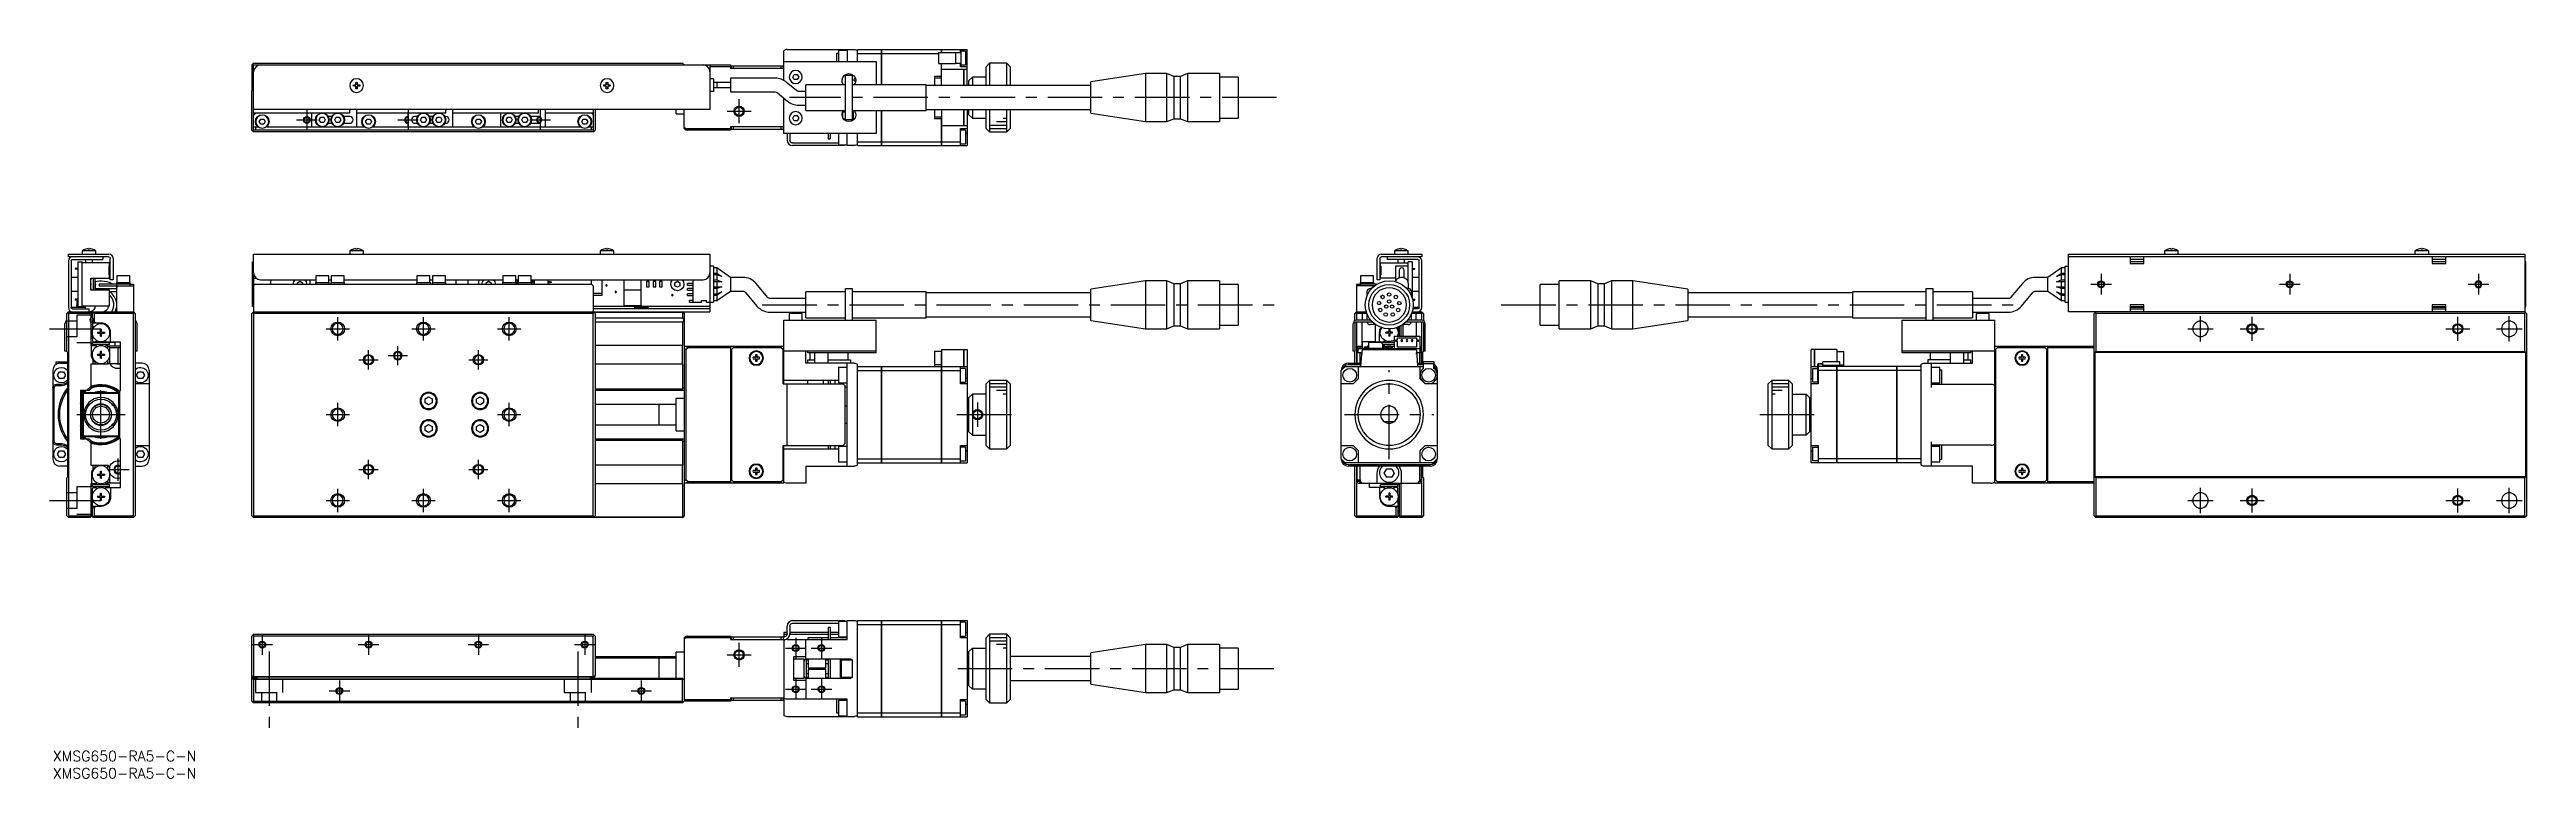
# Model space of a CAD drawing. Extents: x -1 to 721, y -8 to 204.
import ezdxf

# ---------------------------------------------------------------- set-up
doc = ezdxf.new("R2010")
doc.units = 0
doc.header["$LTSCALE"] = 0.5
doc.linetypes.add('CENTER', pattern=[50.8, 31.75, -6.35, 6.35, -6.35])
doc.linetypes.add('DASHED', pattern=[19.05, 12.7, -6.35])
for name, color, linetype in [('MSM_CENTER', 1, 'CENTER'), ('MSM_CONTINUOUS', 7, 'CONTINUOUS'), ('MSM_DASHED', 4, 'DASHED'), ('MSM_NARROW', 5, 'CONTINUOUS'), ('MSM_PART_NUMBER', 7, 'CONTINUOUS')]:
    doc.layers.add(name, color=color, linetype=linetype)
doc.styles.get("Standard").update_dxf_attribs({"font": 'txt.shx', "height": 1, "bigfont": 'bigfont.shx'})

# ---------------------------------------------------------------- blocks, each defined once
blk = doc.blocks.new('*U2')
at = {"layer": 'MSM_PART_NUMBER'}
blk.add_text('XMSG650-RA5-C-N', height=3, dxfattribs=at).set_placement((0, -3))
blk = doc.blocks.new('*U3')
at = {"layer": 'MSM_PART_NUMBER'}
blk.add_text('XMSG650-RA5-C-N', height=3, dxfattribs=at).set_placement((0, -8))

msp = doc.modelspace()

# ---------------------------------------------------------------- linework, layer by layer
at = {"layer": 'MSM_CENTER'}
for p, q in [((200, 182.89), (200, 189.89)), ((356.64, 190.39), (214.74, 190.39)), ((71, 183.89), (77, 183.89)), ((74, 186.89), (74, 180.89)), ((100.5, 183.89), (106.5, 183.89)), ((103.5, 186.89), (103.5, 180.89)), ((139, 183.89), (145, 183.89)), ((142, 186.89), (142, 180.89)), ((196.5, 186.39), (203.5, 186.39)), ((597, 139), (597, 133)), ((652, 139), (652, 133)), ((707, 139), (707, 133)), ((206.75, 130), (356.75, 130)), ((422.16, 130), (572.25, 130)), ((594, 136), (600, 136)), ((649, 136), (655, 136)), ((704, 136), (710, 136)), ((-1, 123), (14, 123)), ((79.6, 123), (86.4, 123)), ((83, 119.6), (83, 126.4)), ((104.6, 123), (111.4, 123)), ((108, 119.6), (108, 126.4)), ((129.6, 123), (136.4, 123)), ((133, 119.6), (133, 126.4)), ((622.3, 123), (629.7, 123)), ((626, 119.3), (626, 126.7)), ((637.5, 123), (644.5, 123)), ((641, 119.5), (641, 126.5)), ((697.5, 123), (704.5, 123)), ((701, 119.5), (701, 126.5)), ((712.3, 123), (719.7, 123)), ((716, 119.3), (716, 126.7)), ((92, 111.2), (92, 116.8)), ((100.5, 112.4), (100.5, 118)), ((124, 111.2), (124, 116.8)), ((89.2, 114), (94.8, 114)), ((97.7, 115.2), (103.3, 115.2)), ((121.2, 114), (126.8, 114)), ((389.5, 85), (389.5, 111)), ((14, 91), (14, 105)), ((83, 94.6), (83, 101.4)), ((133, 94.6), (133, 101.4)), ((269.5, 101.5), (269.5, 94.5)), ((7, 98), (21, 98)), ((79.6, 98), (86.4, 98)), ((129.6, 98), (136.4, 98)), ((263.5, 98), (281.5, 98)), ((376.5, 98), (402.5, 98)), ((497.5, 98), (515.5, 98)), ((15.75, 82), (22.25, 82)), ((19, 78.75), (19, 85.25)), ((89.2, 82), (94.8, 82)), ((92, 79.2), (92, 84.8)), ((121.2, 82), (126.8, 82)), ((124, 79.2), (124, 84.8)), ((-1, 73), (14, 73)), ((79.6, 73), (86.4, 73)), ((83, 69.6), (83, 76.4)), ((104.6, 73), (111.4, 73)), ((108, 69.6), (108, 76.4)), ((129.6, 73), (136.4, 73)), ((133, 69.6), (133, 76.4)), ((622.3, 73), (629.7, 73)), ((626, 69.3), (626, 76.7)), ((637.5, 73), (644.5, 73)), ((641, 69.5), (641, 76.5)), ((697.5, 73), (704.5, 73)), ((701, 69.5), (701, 76.5)), ((712.3, 73), (719.7, 73)), ((716, 69.3), (716, 76.7)), ((58, 31), (64, 31)), ((61, 34), (61, 28)), ((63, 29), (63, 4)), ((89, 31), (95, 31)), ((92, 34), (92, 28)), ((121, 31), (127, 31)), ((124, 34), (124, 28)), ((152, 31), (158, 31)), ((153, 29), (153, 4)), ((155, 34), (155, 28)), ((200, 24.5), (200, 31.5)), ((213.5, 30), (219.5, 30)), ((216.5, 33), (216.5, 27)), ((221, 30), (227, 30)), ((224, 33), (224, 27)), ((196.5, 28), (203.5, 28)), ((263.75, 24), (356.75, 24)), ((80.5, 17.5), (86.5, 17.5)), ((83.5, 20.5), (83.5, 14.5)), ((168.5, 17.5), (174.5, 17.5)), ((171.5, 20.5), (171.5, 14.5)), ((213.5, 18), (219.5, 18)), ((216.5, 21), (216.5, 15)), ((221, 18), (227, 18)), ((224, 21), (224, 15))]:
    msp.add_line(p, q, dxfattribs=at)
at = {"layer": 'MSM_CONTINUOUS'}
for p, q in [((213, 195.4), (213, 204.01)), ((214, 204.39), (233.5, 204.39)), ((228.5, 200.89), (228.5, 203.33)), ((228.5, 203.33), (229, 203.33)), ((229, 204.14), (229, 200.89)), ((231.5, 204.14), (229, 204.14)), ((231.5, 204.39), (231.5, 200.89)), ((234.5, 204.39), (241.49, 204.39)), ((234.5, 200.89), (234.5, 204.39)), ((234.5, 203.23), (241.49, 203.23)), ((241.49, 194.14), (241.49, 204.39)), ((241.5, 204.38), (241.49, 204.38)), ((241.5, 203.23), (241.49, 203.23)), ((241.5, 204.39), (258.99, 204.39)), ((241.5, 204.39), (241.5, 194.14)), ((241.5, 203.23), (258.1, 203.23)), ((258.1, 203.49), (263.1, 203.49)), ((258.1, 203.49), (258.1, 200.29)), ((258.99, 203.49), (258.99, 204.39)), ((259, 204.38), (258.99, 204.38)), ((259, 204.39), (259, 203.49)), ((259, 204.39), (266.5, 204.39)), ((263.1, 203.49), (263.1, 200.29)), ((264.6, 203.39), (263.1, 203.39)), ((264.5, 203.39), (264.5, 204.39)), ((264.6, 204.39), (264.6, 199.39)), ((266, 203.89), (264.6, 203.89)), ((266, 203.89), (266, 199.89)), ((266.5, 193.89), (266.5, 204.39)), ((58, 199.89), (58.5, 200.39)), ((58, 199.89), (58, 192.69)), ((58.2, 197.09), (58.5, 197.09)), ((58.2, 197.09), (58.2, 195.89)), ((58.2, 195.89), (58.5, 195.89)), ((58.25, 200.14), (58.5, 199.89)), ((58.5, 200.39), (183.5, 200.39)), ((58.5, 199.89), (197.5, 199.89)), ((58.5, 180.89), (58.5, 199.89)), ((183.75, 200.14), (183.5, 200.39)), ((183.5, 199.89), (183.75, 200.14)), ((183.75, 200.14), (184, 199.89)), ((191.5, 199.89), (191.5, 186.89)), ((197.5, 199.39), (191.5, 199.39)), ((192.5, 195.89), (191.5, 195.89)), ((192.5, 195.89), (192.5, 192.19)), ((197.5, 199.89), (197.5, 198.89)), ((213, 198.89), (197.5, 198.89)), ((197.5, 196.04), (197.5, 192.04)), ((210.55, 196.04), (197.5, 196.04)), ((197.8, 199.69), (212.8, 199.69)), ((197.8, 198.89), (197.8, 199.69)), ((198.3, 199.69), (198.3, 198.89)), ((212.3, 198.89), (212.3, 199.69)), ((212.8, 199.69), (212.8, 198.89)), ((213, 200.89), (240, 200.89)), ((215.63, 196.39), (216.07, 197.14)), ((216.07, 195.64), (215.63, 196.39)), ((216.07, 197.14), (216.93, 197.14)), ((216.93, 195.64), (216.07, 195.64)), ((216.93, 197.14), (217.37, 196.39)), ((217.37, 196.39), (216.93, 195.64)), ((231, 196.89), (233, 196.89)), ((231, 183.89), (231, 196.89)), ((233, 196.89), (233, 183.89)), ((233.5, 195.31), (233.5, 195.81)), ((233.95, 195.81), (233.5, 195.81)), ((233.5, 195.31), (234, 195.31)), ((240, 200.89), (240, 194.14)), ((258.99, 196.54), (257, 196.54)), ((257, 196.54), (257, 193.89)), ((259, 196.04), (257, 196.04)), ((258.1, 200.29), (263.1, 200.29)), ((258.99, 196.04), (258.99, 200.29)), ((259, 193.89), (259, 200.29)), ((259, 198.64), (265.49, 198.64)), ((263.1, 200.39), (264.6, 200.39)), ((264.5, 199.39), (264.5, 200.39)), ((266.5, 199.39), (264.5, 199.39)), ((264.6, 199.89), (266, 199.89)), ((265.49, 193.89), (265.49, 198.64)), ((265.5, 198.63), (265.49, 198.63)), ((265.5, 198.64), (265.5, 193.89)), ((265.5, 198.64), (266.3, 198.64)), ((266.5, 200.89), (266, 200.89)), ((266.3, 198.62), (266.3, 198.64)), ((266.5, 198.62), (266.3, 198.62)), ((267, 195.39), (268, 196.39)), ((267, 193.89), (267, 195.39)), ((268, 196.39), (268, 193.89)), ((272, 196.39), (268, 196.39)), ((273, 200.39), (272, 199.39)), ((272, 193.89), (272, 199.39)), ((273, 200.39), (273, 193.89)), ((278, 200.39), (273, 200.39)), ((278, 193.89), (278, 200.39)), ((279, 199.39), (278, 200.39)), ((279, 199.39), (279, 193.89)), ((318.5, 197.39), (302.5, 194.96)), ((302.5, 185.82), (302.5, 194.96)), ((318.5, 197.39), (318.5, 183.39)), ((324.7, 197.39), (318.5, 197.39)), ((324.7, 183.39), (324.7, 197.39)), ((326.7, 196.54), (324.7, 197.39)), ((326.7, 196.54), (326.7, 184.24)), ((328.7, 196.54), (326.7, 196.54)), ((330.7, 197.39), (328.7, 196.54)), ((328.7, 184.24), (328.7, 196.54)), ((330.7, 197.39), (330.7, 183.39)), ((340, 197.39), (330.7, 197.39)), ((340, 197.39), (340, 183.39)), ((345.5, 196.34), (340, 196.34)), ((345.5, 196.34), (345.5, 184.44)), ((58.5, 193.39), (58, 193.39)), ((58.5, 193.19), (58, 193.19)), ((58, 192.39), (58.4, 192.79)), ((58.1, 192.59), (58, 192.69)), ((58, 180.89), (58, 192.39)), ((58.1, 192.49), (58.1, 192.69)), ((58.5, 193.59), (58.3, 193.39)), ((58.5, 192.99), (58.4, 192.99)), ((58.4, 192.79), (58.5, 192.89)), ((58.4, 192.79), (58.5, 192.69)), ((87.57, 194.09), (88.3, 194.09)), ((88.3, 193.69), (87.57, 193.69)), ((88.3, 194.09), (88.3, 194.82)), ((88.3, 192.96), (88.3, 193.69)), ((88.7, 194.82), (88.7, 194.09)), ((88.7, 194.09), (89.43, 194.09)), ((88.7, 193.69), (88.7, 192.96)), ((89.43, 193.69), (88.7, 193.69)), ((160.57, 194.09), (161.3, 194.09)), ((161.3, 193.69), (160.57, 193.69)), ((161.3, 194.09), (161.3, 194.82)), ((161.3, 192.96), (161.3, 193.69)), ((161.7, 194.82), (161.7, 194.09)), ((161.7, 194.09), (162.43, 194.09)), ((161.7, 193.69), (161.7, 192.96)), ((162.43, 193.69), (161.7, 193.69)), ((192.5, 192.19), (191.5, 192.19)), ((197.5, 194.79), (192.5, 194.79)), ((192.5, 193.29), (197.5, 193.29)), ((193.5, 194.79), (193.5, 193.29)), ((197.5, 192.04), (210.55, 192.04)), ((211.19, 191.8), (214.12, 189.35)), ((213, 179.89), (213, 190.29)), ((216.69, 192.41), (213.76, 194.87)), ((219.5, 192.18), (217.33, 192.18)), ((217.33, 188.18), (219.5, 188.18)), ((219.5, 186.64), (219.5, 194.14)), ((231, 194.14), (219.5, 194.14)), ((254.5, 194.14), (233, 194.14)), ((233.5, 194.14), (233.5, 194.31)), ((233.69, 194.31), (233.5, 194.31)), ((254.5, 186.64), (254.5, 194.14)), ((302.5, 193.89), (254.5, 193.89)), ((58.25, 180.64), (58, 180.89)), ((58.5, 180.89), (58.25, 180.64)), ((58.25, 180.64), (58.5, 180.39)), ((191.5, 186.89), (58.5, 186.89)), ((86.5, 185.89), (58.5, 185.89)), ((58.5, 185.39), (59, 185.89)), ((58.5, 181.89), (59.68, 181.89)), ((157.5, 180.89), (58.5, 180.89)), ((59, 181.89), (59, 180.89)), ((60.13, 183.39), (60.57, 184.14)), ((60.57, 182.64), (60.13, 183.39)), ((60.57, 184.14), (61.43, 184.14)), ((61.43, 182.64), (60.57, 182.64)), ((61.43, 184.14), (61.87, 183.39)), ((61.87, 183.39), (61.43, 182.64)), ((62.32, 181.89), (90.68, 181.89)), ((75.5, 181.89), (75.5, 185.89)), ((77.63, 183.89), (78.07, 184.64)), ((78.07, 183.14), (77.63, 183.89)), ((78.07, 184.64), (78.93, 184.64)), ((78.93, 183.14), (78.07, 183.14)), ((78.93, 184.64), (79.37, 183.89)), ((79.37, 183.89), (78.93, 183.14)), ((81.27, 184.89), (80.23, 184.89)), ((80.23, 182.89), (81.27, 182.89)), ((82.13, 183.89), (82.57, 184.64)), ((82.57, 183.14), (82.13, 183.89)), ((82.57, 184.64), (83.43, 184.64)), ((83.43, 183.14), (82.57, 183.14)), ((83.43, 184.64), (83.87, 183.89)), ((83.87, 183.89), (83.43, 183.14)), ((86.5, 184.89), (84.73, 184.89)), ((84.73, 182.89), (86.5, 182.89)), ((86.5, 185.89), (86.5, 186.89)), ((88.5, 186.89), (88.5, 181.89)), ((114.5, 185.89), (88.5, 185.89)), ((91.13, 183.39), (91.57, 184.14)), ((91.57, 182.64), (91.13, 183.39)), ((91.57, 184.14), (92.43, 184.14)), ((92.43, 182.64), (91.57, 182.64)), ((92.43, 184.14), (92.87, 183.39)), ((92.87, 183.39), (92.43, 182.64)), ((93.32, 181.89), (122.68, 181.89)), ((103.5, 181.89), (103.5, 185.89)), ((106.27, 184.89), (105.5, 184.89)), ((105.5, 182.89), (106.27, 182.89)), ((107.13, 183.89), (107.57, 184.64)), ((107.57, 183.14), (107.13, 183.89)), ((107.57, 184.64), (108.43, 184.64)), ((108.43, 183.14), (107.57, 183.14)), ((108.43, 184.64), (108.87, 183.89)), ((108.87, 183.89), (108.43, 183.14)), ((110.77, 184.89), (109.73, 184.89)), ((109.73, 182.89), (110.77, 182.89)), ((111.63, 183.89), (112.07, 184.64)), ((112.07, 183.14), (111.63, 183.89)), ((112.07, 184.64), (112.93, 184.64)), ((112.93, 183.14), (112.07, 183.14)), ((112.93, 184.64), (113.37, 183.89)), ((113.37, 183.89), (112.93, 183.14)), ((114.5, 184.89), (114.23, 184.89)), ((114.23, 182.89), (114.5, 182.89)), ((114.5, 185.89), (114.5, 186.89)), ((116.5, 186.89), (116.5, 181.89)), ((141.5, 185.89), (116.5, 185.89)), ((123.13, 183.39), (123.57, 184.14)), ((123.57, 182.64), (123.13, 183.39)), ((123.57, 184.14), (124.43, 184.14)), ((124.43, 182.64), (123.57, 182.64)), ((124.43, 184.14), (124.87, 183.39)), ((124.87, 183.39), (124.43, 182.64)), ((125.32, 181.89), (153.68, 181.89)), ((130.5, 181.89), (130.5, 185.89)), ((132.13, 183.89), (132.57, 184.64)), ((132.57, 183.14), (132.13, 183.89)), ((132.57, 184.64), (133.43, 184.64)), ((133.43, 183.14), (132.57, 183.14)), ((133.43, 184.64), (133.87, 183.89)), ((133.87, 183.89), (133.43, 183.14)), ((135.77, 184.89), (134.73, 184.89)), ((134.73, 182.89), (135.77, 182.89)), ((136.63, 183.89), (137.07, 184.64)), ((137.07, 183.14), (136.63, 183.89)), ((137.07, 184.64), (137.93, 184.64)), ((137.93, 183.14), (137.07, 183.14)), ((137.93, 184.64), (138.37, 183.89)), ((138.37, 183.89), (137.93, 183.14)), ((141.5, 184.89), (139.23, 184.89)), ((139.23, 182.89), (141.5, 182.89)), ((141.5, 185.89), (141.5, 186.89)), ((143.5, 186.89), (143.5, 181.89)), ((157.5, 185.89), (143.5, 185.89)), ((154.13, 183.39), (154.57, 184.14)), ((154.57, 182.64), (154.13, 183.39)), ((154.57, 184.14), (155.43, 184.14)), ((155.43, 182.64), (154.57, 182.64)), ((155.43, 184.14), (155.87, 183.39)), ((155.87, 183.39), (155.43, 182.64)), ((156.32, 181.89), (157.5, 181.89)), ((157, 185.89), (157.5, 185.39)), ((157, 180.89), (157, 181.89)), ((157.5, 186.89), (157.5, 180.89)), ((157.5, 180.39), (158, 180.89)), ((157.75, 180.64), (157.5, 180.89)), ((158, 186.89), (158, 180.89)), ((181.7, 185.64), (181.7, 186.89)), ((181.7, 185.64), (184, 185.64)), ((184, 181.39), (184, 186.89)), ((184, 181.69), (184.61, 181.39)), ((184.5, 180.89), (184, 181.39)), ((197.5, 180.89), (184.5, 180.89)), ((184.61, 181.39), (197.5, 181.39)), ((184.61, 181.39), (185.11, 180.89)), ((213, 181.89), (197.5, 181.89)), ((197.5, 181.89), (197.5, 180.89)), ((197.8, 181.09), (197.8, 181.89)), ((213, 181.09), (197.8, 181.09)), ((198.3, 181.89), (198.3, 181.09)), ((212.3, 181.09), (212.3, 181.89)), ((212.8, 181.89), (212.8, 181.09)), ((215.63, 184.39), (216.07, 185.14)), ((216.07, 183.64), (215.63, 184.39)), ((216.07, 185.14), (216.93, 185.14)), ((216.93, 183.64), (216.07, 183.64)), ((216.93, 185.14), (217.37, 184.39)), ((217.37, 184.39), (216.93, 183.64)), ((219.5, 186.64), (231, 186.64)), ((231, 186.16), (230.17, 186.16)), ((230.17, 186.16), (230.17, 184.59)), ((230.42, 184.16), (231, 184.16)), ((233, 183.89), (231, 183.89)), ((233, 186.64), (254.5, 186.64)), ((233.32, 186.16), (233, 186.16)), ((233, 184.16), (233.32, 184.16)), ((233.32, 184.16), (233.32, 186.16)), ((240, 186.64), (240, 179.89)), ((241.49, 176.39), (241.49, 186.64)), ((241.5, 186.64), (241.5, 176.39)), ((254.5, 186.89), (302.5, 186.89)), ((257, 186.89), (257, 184.23)), ((259, 184.73), (257, 184.73)), ((258.99, 184.23), (257, 184.23)), ((258.99, 176.39), (258.99, 184.73)), ((259, 186.89), (259, 176.39)), ((265.49, 182.14), (259, 182.14)), ((264.5, 181.39), (266.5, 181.39)), ((264.5, 176.39), (264.5, 181.39)), ((266, 180.89), (264.5, 180.89)), ((265.49, 182.14), (265.49, 186.89)), ((265.5, 182.15), (265.49, 182.15)), ((265.5, 186.89), (265.5, 182.14)), ((266.3, 182.14), (265.5, 182.14)), ((266, 180.89), (266, 176.89)), ((266.3, 182.16), (266.5, 182.16)), ((266.3, 182.14), (266.3, 182.16)), ((266.5, 186.89), (266.5, 176.39)), ((267, 185.39), (267, 186.89)), ((268, 184.39), (267, 185.39)), ((268, 186.89), (268, 184.39)), ((268, 184.39), (272, 184.39)), ((272, 181.39), (272, 186.89)), ((272, 181.39), (273, 180.39)), ((273, 186.89), (273, 180.39)), ((278, 180.39), (278, 186.89)), ((278, 180.39), (279, 181.39)), ((279, 186.89), (279, 181.39)), ((302.5, 185.82), (318.5, 183.39)), ((318.5, 183.39), (324.7, 183.39)), ((324.7, 183.39), (326.7, 184.24)), ((326.7, 184.24), (328.7, 184.24)), ((328.7, 184.24), (330.7, 183.39)), ((330.7, 183.39), (340, 183.39)), ((340, 184.44), (345.5, 184.44)), ((157.5, 180.39), (58.5, 180.39)), ((240, 179.89), (213, 179.89)), ((214, 179.89), (214, 177.99)), ((214.8, 179.89), (214.8, 177.99)), ((215.6, 177.19), (229, 177.19)), ((230.8, 176.39), (215.6, 176.39)), ((226, 179.89), (226, 178.39)), ((226, 178.39), (226.5, 178.39)), ((226.5, 179.89), (226.5, 178.39)), ((229, 179.89), (229, 176.64)), ((229, 176.64), (231.5, 176.64)), ((230.3, 176.39), (230.3, 176.64)), ((230.8, 176.64), (230.8, 176.39)), ((231.5, 176.39), (231.5, 179.89)), ((233.5, 176.39), (231.5, 176.39)), ((234.5, 176.39), (234.5, 179.89)), ((234.5, 177.54), (241.49, 177.54)), ((234.5, 176.39), (241.49, 176.39)), ((241.5, 177.55), (241.49, 177.55)), ((241.5, 176.4), (241.49, 176.4)), ((241.5, 177.54), (258.99, 177.54)), ((241.5, 176.39), (258.99, 176.39)), ((259, 177.55), (258.99, 177.55)), ((259, 176.4), (258.99, 176.4)), ((259, 177.54), (264.5, 177.54)), ((259, 176.39), (266.5, 176.39)), ((264.5, 176.89), (266, 176.89)), ((266.5, 179.89), (266, 179.89)), ((273, 180.39), (278, 180.39)), ((4.5, 144.8), (16.3, 144.8)), ((4.5, 144), (4.5, 144.8)), ((8.5, 145.7), (8.5, 144.8)), ((12.5, 145.7), (8.5, 145.7)), ((9.57, 146.26), (9.55, 146.26)), ((10.3, 146.26), (10.3, 146.39)), ((10.7, 146.26), (10.3, 146.26)), ((10.7, 146.39), (10.7, 146.26)), ((11.45, 146.26), (11.43, 146.26)), ((12.5, 144.8), (12.5, 145.7)), ((58.5, 144.8), (191.5, 144.8)), ((58.5, 139.3), (58.5, 144.8)), ((86.5, 145.7), (86.5, 144.8)), ((90.5, 145.7), (86.5, 145.7)), ((87.57, 146.26), (87.55, 146.26)), ((88.3, 146.26), (88.3, 146.39)), ((88.7, 146.26), (88.3, 146.26)), ((88.7, 146.39), (88.7, 146.26)), ((89.45, 146.26), (89.43, 146.26)), ((90.5, 144.8), (90.5, 145.7)), ((159.5, 145.7), (159.5, 144.8)), ((163.5, 145.7), (159.5, 145.7)), ((160.57, 146.26), (160.55, 146.26)), ((161.3, 146.26), (161.3, 146.39)), ((161.7, 146.26), (161.3, 146.26)), ((161.7, 146.39), (161.7, 146.26)), ((162.45, 146.26), (162.43, 146.26)), ((163.5, 144.8), (163.5, 145.7)), ((191.5, 144.8), (191.5, 128)), ((387.2, 144.8), (399, 144.8)), ((391, 145.7), (391, 144.8)), ((395, 145.7), (391, 145.7)), ((392.07, 146.26), (392.05, 146.26)), ((392.8, 146.26), (392.8, 146.39)), ((393.2, 146.26), (392.8, 146.26)), ((393.2, 146.39), (393.2, 146.26)), ((393.95, 146.26), (393.93, 146.26)), ((395, 144.8), (395, 145.7)), ((399, 144.8), (399, 144)), ((587.5, 128), (587.5, 144.8)), ((587.5, 144.8), (720.5, 144.8)), ((615.5, 145.7), (615.5, 144.8)), ((619.5, 145.7), (615.5, 145.7)), ((616.57, 146.26), (616.55, 146.26)), ((617.3, 146.26), (617.3, 146.39)), ((617.7, 146.26), (617.3, 146.26)), ((617.7, 146.39), (617.7, 146.26)), ((618.45, 146.26), (618.43, 146.26)), ((619.5, 144.8), (619.5, 145.7)), ((688.5, 145.7), (688.5, 144.8)), ((692.5, 145.7), (688.5, 145.7)), ((689.57, 146.26), (689.55, 146.26)), ((690.3, 146.26), (690.3, 146.39)), ((690.7, 146.26), (690.3, 146.26)), ((690.7, 146.39), (690.7, 146.26)), ((691.45, 146.26), (691.43, 146.26)), ((692.5, 144.8), (692.5, 145.7)), ((720.5, 144.8), (720.5, 128)), ((16.2, 144), (4.5, 144)), ((4.5, 142.8), (4.5, 129.2)), ((5.3, 142.8), (5.3, 129.2)), ((7.3, 138), (5.3, 138)), ((5.7, 143.2), (14.5, 143.2)), ((6.5, 140.63), (6.5, 140.38)), ((7.3, 140.63), (6.5, 140.63)), ((7.3, 140.38), (6.5, 140.38)), ((7.3, 142.5), (8.5, 142.5)), ((7.3, 129.5), (7.3, 142.5)), ((8.5, 129.5), (8.5, 142.5)), ((16.5, 142.25), (8.5, 142.25)), ((9.5, 143.2), (9.5, 142.25)), ((11, 134.25), (11, 137.75)), ((11, 137.75), (16.5, 137.75)), ((11.5, 142.25), (11.5, 143.2)), ((11.7, 137.75), (11.7, 134.25)), ((12.2, 137.75), (12.2, 134.25)), ((14.5, 144), (14.5, 143.2)), ((16.5, 141.25), (16.4, 141.25)), ((16.4, 138.75), (16.4, 141.25)), ((16.4, 140.45), (16.5, 140.45)), ((16.4, 140.08), (16.5, 140.08)), ((16.4, 139.93), (16.5, 139.93)), ((16.4, 139.55), (16.5, 139.55)), ((16.5, 138.75), (16.4, 138.75)), ((16.5, 141.25), (16.5, 142.25)), ((16.5, 139.55), (16.5, 140.45)), ((16.5, 137.75), (16.5, 138.75)), ((16.7, 137.3), (16.7, 143.5)), ((17.5, 137.3), (16.7, 137.3)), ((17.5, 143.6), (17.5, 137.3)), ((22.4, 138.5), (18.6, 138.5)), ((18.6, 138.5), (18.6, 136.5)), ((22.4, 136.5), (22.4, 138.5)), ((58.2, 129.5), (58.2, 142.5)), ((58.2, 142.5), (58.5, 142.5)), ((58.58, 138.75), (58.5, 138.75)), ((58.5, 138.75), (58.5, 128)), ((58.5, 137.75), (59.24, 137.75)), ((60.5, 137.3), (76.6, 137.3)), ((63.5, 136), (63.5, 137.3)), ((74.9, 137.3), (74.9, 136)), ((80.4, 138.5), (76.6, 138.5)), ((76.6, 138.5), (76.6, 136.5)), ((80.4, 136.5), (80.4, 138.5)), ((80.4, 137.3), (81.1, 137.3)), ((84.9, 138.5), (81.1, 138.5)), ((81.1, 138.5), (81.1, 136.5)), ((84.9, 136.5), (84.9, 138.5)), ((84.9, 137.3), (106.1, 137.3)), ((109.9, 138.5), (106.1, 138.5)), ((106.1, 138.5), (106.1, 136.5)), ((109.9, 136.5), (109.9, 138.5)), ((109.9, 137.3), (110.6, 137.3)), ((110.6, 138.5), (110.6, 136.5)), ((114.4, 138.5), (110.6, 138.5)), ((114.4, 136.5), (114.4, 138.5)), ((114.4, 137.3), (131.1, 137.3)), ((117.5, 136), (117.5, 137.3)), ((120.9, 137.3), (120.9, 136)), ((124.1, 136), (124.1, 137.3)), ((131.1, 138.5), (131.1, 136.5)), ((134.9, 138.5), (131.1, 138.5)), ((134.9, 136.5), (134.9, 138.5)), ((134.9, 137.3), (135.6, 137.3)), ((135.6, 138.5), (135.6, 136.5)), ((139.4, 138.5), (135.6, 138.5)), ((139.4, 136.5), (139.4, 138.5)), ((139.4, 137.3), (189.5, 137.3)), ((140.34, 136), (140.34, 137.3)), ((144.24, 137.3), (144.24, 136)), ((156.9, 137.3), (156.9, 136)), ((160.1, 132.85), (160.1, 137.3)), ((166.5, 129.75), (166.5, 137.3)), ((171.5, 129.75), (171.5, 137.3)), ((185, 137.25), (185, 137.3)), ((185, 137.25), (186.5, 137.25)), ((186.5, 137.3), (186.5, 130.75)), ((192.5, 141.25), (191.5, 141.25)), ((192.5, 141.25), (192.5, 130.75)), ((193.5, 140.75), (192.5, 140.75)), ((192.5, 139.25), (193.5, 139.25)), ((193.5, 138.75), (192.5, 138.75)), ((192.5, 137.25), (193.5, 137.25)), ((197.5, 138), (193.5, 140.75)), ((193.5, 140.75), (193.5, 139.25)), ((193.5, 139.25), (194.95, 138.25)), ((194.95, 138.25), (193.5, 138.75)), ((193.5, 138.75), (193.5, 137.25)), ((193.5, 137.25), (194.95, 136.75)), ((201.1, 138), (197.5, 138)), ((197.5, 138), (197.5, 134)), ((381.1, 138.5), (381.1, 136.5)), ((384.9, 138.5), (381.1, 138.5)), ((384.9, 136.5), (384.9, 138.5)), ((386, 137.3), (386, 143.6)), ((386.8, 137.3), (386, 137.3)), ((386.8, 143.5), (386.8, 137.3)), ((387, 141.25), (387, 142.25)), ((387, 142.25), (395, 142.25)), ((387, 141.25), (387.1, 141.25)), ((387, 140.45), (387, 139.55)), ((387.1, 140.45), (387, 140.45)), ((387.1, 140.08), (387, 140.08)), ((387.1, 139.93), (387, 139.93)), ((387.1, 139.55), (387, 139.55)), ((387, 138.75), (387.1, 138.75)), ((387, 137.75), (387, 138.75)), ((391.3, 137.75), (387, 137.75)), ((387.1, 141.25), (387.1, 138.75)), ((399, 144), (387.3, 144)), ((389, 143.2), (389, 144)), ((397.8, 143.2), (389, 143.2)), ((391.3, 141.25), (391.3, 136.76)), ((395, 141.25), (391.3, 141.25)), ((392, 143.2), (392, 142.25)), ((392.4, 140), (392.4, 137.85)), ((393.9, 137.85), (393.9, 140)), ((394, 142.25), (394, 143.2)), ((396.2, 142.5), (395, 142.5)), ((395, 136.76), (395, 142.5)), ((396.2, 142.5), (396.2, 132.03)), ((396.2, 140.63), (397, 140.63)), ((396.2, 140.38), (397, 140.38)), ((398.2, 138), (396.2, 138)), ((397, 140.38), (397, 140.63)), ((398.2, 129.2), (398.2, 142.8)), ((399, 129.2), (399, 142.8)), ((581.5, 138), (577.9, 138)), ((585.5, 140.75), (581.5, 138)), ((581.5, 134), (581.5, 138)), ((584.05, 138.25), (585.5, 139.25)), ((585.5, 138.75), (584.05, 138.25)), ((584.05, 136.75), (585.5, 137.25)), ((585.5, 139.25), (585.5, 140.75)), ((586.5, 140.75), (585.5, 140.75)), ((585.5, 139.25), (586.5, 139.25)), ((585.5, 137.25), (585.5, 138.75)), ((586.5, 138.75), (585.5, 138.75)), ((585.5, 137.25), (586.5, 137.25)), ((586.5, 130.75), (586.5, 141.25)), ((586.5, 141.25), (587.5, 141.25)), ((720.5, 144), (587.5, 144)), ((605.5, 144), (605.5, 142)), ((609.5, 143.2), (605.5, 143.2)), ((609.5, 142.5), (605.5, 142.5)), ((605.5, 142), (609.5, 142)), ((609.5, 142), (609.5, 144)), ((693.5, 144), (693.5, 142)), ((697.5, 143.2), (693.5, 143.2)), ((697.5, 142.5), (693.5, 142.5)), ((693.5, 142), (697.5, 142)), ((697.5, 142), (697.5, 144)), ((720.8, 142.5), (720.5, 142.5)), ((720.8, 129.5), (720.8, 142.5)), ((5.3, 134), (7.3, 134)), ((7.3, 131.63), (6.5, 131.63)), ((6.5, 131.63), (6.5, 131.38)), ((7.3, 131.38), (6.5, 131.38)), ((16.5, 134.25), (11, 134.25)), ((12.35, 134.25), (12.35, 136)), ((12.35, 134.75), (18.5, 134.75)), ((22.5, 136), (13.5, 136)), ((13.5, 136), (13.5, 135.5)), ((13.5, 135.5), (23.5, 135.5)), ((16.5, 129.75), (16.5, 134.25)), ((18.5, 133.75), (16.5, 133.75)), ((18.5, 136.5), (22.5, 136.5)), ((18.5, 136.5), (18.5, 128)), ((18.5, 135), (19, 135.5)), ((22.5, 135.5), (22.5, 136.5)), ((22.5, 136), (23.5, 136)), ((23.5, 136), (23.5, 128)), ((59, 136), (58.5, 135.5)), ((59, 136), (157, 136)), ((71.25, 136.43), (72, 136.87)), ((71.25, 136), (71.25, 136.43)), ((72, 136.87), (72.75, 136.43)), ((72.75, 136.43), (72.75, 136)), ((76.5, 136.5), (76.5, 136)), ((76.5, 136.5), (80.5, 136.5)), ((80.5, 136), (80.5, 136.5)), ((81, 136.5), (81, 136)), ((81, 136.5), (85, 136.5)), ((85, 136), (85, 136.5)), ((106, 136.5), (106, 136)), ((106, 136.5), (110, 136.5)), ((110, 136), (110, 136.5)), ((110.5, 136.5), (110.5, 136)), ((110.5, 136.5), (114.5, 136.5)), ((114.5, 136), (114.5, 136.5)), ((126.25, 136.43), (127, 136.87)), ((126.25, 136), (126.25, 136.43)), ((127, 136.87), (127.75, 136.43)), ((127.75, 136.43), (127.75, 136)), ((131, 136.5), (131, 136)), ((131, 136.5), (135, 136.5)), ((135, 136), (135, 136.5)), ((135.6, 137), (135.31, 137)), ((135.31, 137), (135.31, 136)), ((135.5, 136.5), (135.5, 136)), ((135.5, 136.5), (139.5, 136.5)), ((139.4, 136.74), (139.54, 136.74)), ((139.54, 136.54), (139.4, 136.54)), ((139.5, 136), (139.5, 136.5)), ((139.54, 136.74), (139.6, 136.85)), ((139.6, 136.42), (139.54, 136.54)), ((140.34, 136.85), (139.6, 136.85)), ((140.34, 136.42), (139.6, 136.42)), ((139.9, 136.42), (139.9, 136.85)), ((144.24, 136.85), (144.97, 136.85)), ((144.97, 136.42), (144.24, 136.42)), ((144.68, 136.85), (144.68, 136.42)), ((144.97, 136.85), (145.04, 136.74)), ((145.04, 136.54), (144.97, 136.42)), ((145.04, 136.74), (145.29, 136.74)), ((145.29, 136.54), (145.04, 136.54)), ((145.29, 136.54), (145.29, 136.74)), ((157.5, 135.5), (157, 136)), ((157.5, 135.5), (157.5, 128)), ((157.5, 133.45), (160.1, 133.45)), ((157.5, 132.85), (160.1, 132.85)), ((171.5, 134.25), (166.5, 134.25)), ((173.8, 136.8), (173, 136.8)), ((173, 136.8), (173, 135.2)), ((173, 135.2), (173.8, 135.2)), ((173.8, 135.2), (173.8, 136.8)), ((174.91, 136.8), (174.91, 135.2)), ((175.71, 136.8), (174.91, 136.8)), ((174.91, 135.2), (175.71, 135.2)), ((175.71, 135.2), (175.71, 136.8)), ((176.81, 136.8), (176.81, 135.2)), ((177.61, 136.8), (176.81, 136.8)), ((176.81, 135.2), (177.61, 135.2)), ((177.61, 135.2), (177.61, 136.8)), ((181.25, 136.43), (182, 136.87)), ((181.25, 135.57), (181.25, 136.43)), ((182, 135.13), (181.25, 135.57)), ((182, 136.87), (182.75, 136.43)), ((182.75, 135.57), (182, 135.13)), ((182.75, 136.43), (182.75, 135.57)), ((186.5, 136.25), (185, 136.25)), ((185, 135.75), (185, 136.25)), ((185, 135.75), (186.5, 135.75)), ((186.5, 134.75), (185, 134.75)), ((185, 134.25), (185, 134.75)), ((185, 134.25), (186.5, 134.25)), ((186.5, 133.25), (185, 133.25)), ((185, 132.75), (185, 133.25)), ((185, 132.75), (186.5, 132.75)), ((186.5, 131.25), (185.5, 131.25)), ((185.5, 130.75), (185.5, 131.25)), ((185.5, 130.75), (189, 130.75)), ((189, 130.75), (189, 131.25)), ((189, 131.25), (190.5, 131.25)), ((190.5, 130.75), (190.5, 131.25)), ((190.5, 130.75), (192.5, 130.75)), ((194.95, 136.75), (192.5, 136.75)), ((192.5, 135.25), (194.95, 135.25)), ((193.5, 134.75), (192.5, 134.75)), ((192.5, 133.25), (193.5, 133.25)), ((193.5, 132.75), (192.5, 132.75)), ((192.5, 131.25), (193.5, 131.25)), ((193.5, 136.75), (193.5, 135.25)), ((194.95, 135.25), (193.5, 134.75)), ((193.5, 134.75), (193.5, 133.25)), ((193.5, 131.25), (197.5, 134)), ((193.5, 133.25), (194.95, 133.75)), ((194.95, 133.75), (193.5, 132.75)), ((193.5, 132.75), (193.5, 131.25)), ((197.5, 134), (201.1, 134)), ((201.87, 133.64), (205.21, 129.66)), ((208.28, 132.23), (204.93, 136.21)), ((219.5, 131.87), (209.04, 131.87)), ((231, 133.75), (219.5, 133.75)), ((219.5, 126.25), (219.5, 133.75)), ((231, 134.75), (233, 134.75)), ((231, 125.5), (231, 134.75)), ((233, 134.75), (233, 125.5)), ((254.5, 133.75), (233, 133.75)), ((254.5, 126.25), (254.5, 133.75)), ((302.5, 133.5), (254.5, 133.5)), ((318.5, 137), (302.5, 134.57)), ((302.5, 125.43), (302.5, 134.57)), ((324.7, 137), (318.5, 137)), ((318.5, 137), (318.5, 123)), ((326.7, 136.15), (324.7, 137)), ((324.7, 123), (324.7, 137)), ((328.7, 136.15), (326.7, 136.15)), ((326.7, 136.15), (326.7, 123.85)), ((330.7, 137), (328.7, 136.15)), ((328.7, 123.85), (328.7, 136.15)), ((340, 137), (330.7, 137)), ((330.7, 137), (330.7, 123)), ((340, 137), (340, 123)), ((345.5, 135.95), (340, 135.95)), ((345.5, 135.95), (345.5, 124.05)), ((380, 136), (381, 136)), ((380, 136), (380, 128)), ((385, 135.5), (380, 135.5)), ((381, 136.5), (381, 135.5)), ((381, 136.5), (385, 136.5)), ((385.89, 136), (381, 136)), ((383, 133.75), (383, 132.6)), ((384.36, 134.75), (384, 134.75)), ((384.5, 135.5), (384.81, 135.19)), ((385, 136), (385, 136.5)), ((385, 135.36), (385, 135.5)), ((385.17, 135.5), (385, 135.5)), ((395, 134.75), (394.64, 134.75)), ((395.15, 134.74), (395.15, 136)), ((396, 132.6), (396, 133.75)), ((396.2, 134), (398.2, 134)), ((396.31, 131.63), (397, 131.63)), ((396.36, 131.38), (397, 131.38)), ((397, 131.38), (397, 131.63)), ((439, 135.95), (433.5, 135.95)), ((433.5, 124.05), (433.5, 135.95)), ((448.3, 137), (439, 137)), ((439, 123), (439, 137)), ((450.3, 136.15), (448.3, 137)), ((448.3, 123), (448.3, 137)), ((452.3, 136.15), (450.3, 136.15)), ((450.3, 136.15), (450.3, 123.85)), ((454.3, 137), (452.3, 136.15)), ((452.3, 123.85), (452.3, 136.15)), ((460.5, 137), (454.3, 137)), ((454.3, 137), (454.3, 123)), ((476.5, 134.57), (460.5, 137)), ((460.5, 123), (460.5, 137)), ((476.5, 134.57), (476.5, 125.43)), ((524.5, 133.5), (476.5, 133.5)), ((546, 133.75), (524.5, 133.75)), ((524.5, 133.75), (524.5, 126.25)), ((546, 134.75), (548, 134.75)), ((546, 125.5), (546, 134.75)), ((548, 134.75), (548, 125.5)), ((559.5, 133.75), (548, 133.75)), ((559.5, 133.75), (559.5, 126.25)), ((569.96, 131.87), (559.5, 131.87)), ((574.07, 136.21), (570.72, 132.23)), ((573.79, 129.66), (577.13, 133.64)), ((577.9, 134), (581.5, 134)), ((581.5, 134), (585.5, 131.25)), ((586.5, 136.75), (584.05, 136.75)), ((585.5, 134.75), (584.05, 135.25)), ((584.05, 135.25), (586.5, 135.25)), ((585.5, 132.75), (584.05, 133.75)), ((584.05, 133.75), (585.5, 133.25)), ((585.5, 135.25), (585.5, 136.75)), ((585.5, 133.25), (585.5, 134.75)), ((586.5, 134.75), (585.5, 134.75)), ((585.5, 133.25), (586.5, 133.25)), ((585.5, 131.25), (585.5, 132.75)), ((586.5, 132.75), (585.5, 132.75)), ((585.5, 131.25), (586.5, 131.25)), ((586.5, 130.75), (587.5, 130.75)), ((609.5, 130), (605.5, 130)), ((605.5, 130), (605.5, 128)), ((609.5, 128), (609.5, 130)), ((693.5, 130), (693.5, 128)), ((697.5, 130), (693.5, 130)), ((697.5, 128), (697.5, 130)), ((3.5, 116.5), (3.5, 124.5)), ((4, 127.5), (4.5, 128)), ((4, 116.4), (4, 127.5)), ((4.5, 127.5), (4.25, 127.75)), ((4.5, 128), (10.8, 128)), ((11, 127.5), (4.5, 127.5)), ((4.5, 127.5), (4.5, 68.5)), ((5.5, 129.3), (5.5, 128.85)), ((5.5, 129.3), (9.5, 129.3)), ((5.7, 128.8), (10.5, 128.8)), ((7.3, 129.5), (8.5, 129.5)), ((7.5, 129.5), (7.5, 129.3)), ((8.5, 129.75), (16.5, 129.75)), ((9.5, 128.8), (9.5, 129.3)), ((10.5, 128.8), (10.5, 128)), ((11.74, 125.5), (10.76, 125.5)), ((10.8, 128), (11, 127.8)), ((11.57, 127.87), (10.93, 127.87)), ((11.55, 125), (10.95, 125)), ((11, 127.8), (11, 126.26)), ((11, 124.94), (11, 118.2)), ((11, 124.25), (11.5, 124.25)), ((11.7, 128), (11.5, 127.8)), ((11.5, 126.26), (11.5, 127.8)), ((11.5, 124.94), (11.5, 122.61)), ((14, 124.7), (11.5, 124.7)), ((12, 127.5), (11.6, 127.9)), ((12, 125.2), (11.65, 124.7)), ((11.7, 128), (23.5, 128)), ((12, 127.5), (12, 125.2)), ((23.5, 127.5), (12, 127.5)), ((12.5, 124.7), (12, 125.2)), ((13.86, 122.11), (13.86, 122.9)), ((13.86, 122.9), (14.15, 122.9)), ((14.15, 122.11), (14.15, 122.9)), ((23.5, 128), (24, 127.5)), ((23.75, 127.75), (23.5, 127.5)), ((23.5, 68.5), (23.5, 127.5)), ((24, 127.5), (24, 68.5)), ((24.5, 116.5), (24.5, 124.5)), ((58.25, 127.75), (58, 127.5)), ((58, 68.5), (58, 127.5)), ((58.5, 129.5), (58.2, 129.5)), ((58.5, 128), (58.25, 127.75)), ((58.25, 127.75), (58.5, 127.5)), ((58.5, 128), (191.5, 128)), ((58.5, 127.5), (58.5, 68.5)), ((157.5, 127.5), (58.5, 127.5)), ((191.5, 129.5), (157.5, 129.5)), ((191.5, 128.8), (157.5, 128.8)), ((158, 127.5), (157.5, 128)), ((157.5, 127.5), (157.75, 127.75)), ((157.5, 68.5), (157.5, 127.5)), ((183.6, 127.8), (157.7, 127.8)), ((158, 127.5), (158, 68.5)), ((158, 126.26), (183.6, 126.26)), ((183.6, 124.94), (158, 124.94)), ((171.5, 129.75), (166.5, 129.75)), ((169.5, 129.5), (169.5, 128.8)), ((169.5, 129.3), (173.5, 129.3)), ((173.5, 128.8), (173.5, 129.5)), ((183.65, 127.85), (183.5, 128)), ((183.6, 127.8), (183.65, 127.85)), ((183.6, 126.26), (183.6, 127.8)), ((183.6, 118.2), (183.6, 124.94)), ((183.65, 127.85), (184, 127.5)), ((184, 127.5), (184, 68.5)), ((209.04, 127.87), (219.5, 127.87)), ((213, 125.5), (240, 125.5)), ((213, 107), (213, 125.5)), ((214.6, 127.5), (214.6, 125.5)), ((218.4, 127.5), (214.6, 127.5)), ((218.4, 125.5), (218.4, 127.5)), ((219.5, 126.25), (231, 126.25)), ((233, 126.25), (254.5, 126.25)), ((240, 116), (240, 125.5)), ((254.5, 126.5), (302.5, 126.5)), ((302.5, 125.43), (318.5, 123)), ((318.5, 123), (324.7, 123)), ((324.7, 123), (326.7, 123.85)), ((326.7, 123.85), (328.7, 123.85)), ((328.7, 123.85), (330.7, 123)), ((330.7, 123), (340, 123)), ((340, 124.05), (345.5, 124.05)), ((379, 116.5), (379, 124.5)), ((379.5, 127.5), (379.75, 127.75)), ((379.5, 125.37), (379.5, 127.5)), ((379.5, 124.8), (379.5, 116.5)), ((384.6, 125), (379.7, 125)), ((379.75, 127.75), (380, 128)), ((380, 127.5), (379.75, 127.75)), ((380, 128), (382.79, 128)), ((382.96, 127.5), (380, 127.5)), ((380, 127.5), (380, 125.5)), ((384.14, 125.5), (380, 125.5)), ((380, 125), (380, 113)), ((381.5, 125), (381.5, 118)), ((381.6, 127.5), (381.6, 125.5)), ((383, 127.4), (383, 125.5)), ((384, 125.5), (384, 125.67)), ((385.51, 124.25), (384, 124.25)), ((385.5, 119.08), (385.5, 124.25)), ((389.35, 122.9), (389.35, 122.11)), ((389.64, 122.9), (389.35, 122.9)), ((389.64, 122.9), (389.64, 122.11)), ((392, 123.46), (392, 122.61)), ((392.5, 120.9), (392.5, 123.68)), ((392.9, 123.88), (392.9, 120.9)), ((395, 124.25), (393.49, 124.25)), ((393.5, 124.25), (393.5, 120.9)), ((399.3, 125), (394.4, 125)), ((399, 125.5), (394.86, 125.5)), ((395, 125.67), (395, 125.5)), ((396, 125.5), (396, 127.4)), ((399, 127.5), (396.04, 127.5)), ((396.21, 128), (399, 128)), ((397.8, 128.8), (396.4, 128.8)), ((396.46, 129.3), (398, 129.3)), ((397.4, 125.5), (397.4, 127.5)), ((397.5, 120.9), (397.5, 125)), ((398, 128.85), (398, 129.3)), ((399, 128), (399.25, 127.75)), ((399.25, 127.75), (399, 127.5)), ((399, 125.5), (399, 127.5)), ((399, 113), (399, 125)), ((399.25, 127.75), (399.5, 127.5)), ((399.5, 127.5), (399.5, 125.37)), ((399.5, 124.8), (399.5, 116.5)), ((400, 116.5), (400, 124.5)), ((433.5, 124.05), (439, 124.05)), ((439, 123), (448.3, 123)), ((448.3, 123), (450.3, 123.85)), ((450.3, 123.85), (452.3, 123.85)), ((452.3, 123.85), (454.3, 123)), ((454.3, 123), (460.5, 123)), ((460.5, 123), (476.5, 125.43)), ((476.5, 126.5), (524.5, 126.5)), ((524.5, 126.25), (546, 126.25)), ((539, 125.5), (566, 125.5)), ((539, 116), (539, 125.5)), ((548, 126.25), (559.5, 126.25)), ((559.5, 127.87), (569.96, 127.87)), ((564.4, 127.5), (560.6, 127.5)), ((560.6, 127.5), (560.6, 125.5)), ((564.4, 125.5), (564.4, 127.5)), ((566, 78), (566, 125.5)), ((720.5, 128), (587.5, 128)), ((595.25, 127.75), (595, 127.5)), ((595, 68.5), (595, 127.5)), ((595.5, 128), (595.25, 127.75)), ((595.25, 127.75), (595.5, 127.5)), ((720.5, 127.5), (595.5, 127.5)), ((595.5, 127.5), (595.5, 116.4)), ((605.5, 129.5), (609.5, 129.5)), ((605.5, 129.3), (609.5, 129.3)), ((605.5, 128.8), (609.5, 128.8)), ((693.5, 129.5), (697.5, 129.5)), ((693.5, 129.3), (697.5, 129.3)), ((693.5, 128.8), (697.5, 128.8)), ((720.5, 129.5), (720.8, 129.5)), ((721, 127.5), (720.5, 128)), ((720.5, 127.5), (720.75, 127.75)), ((720.5, 116.4), (720.5, 127.5)), ((721, 127.5), (721, 68.5)), ((4, 116.5), (3.5, 116.5)), ((4, 116.4), (4.3, 116.1)), ((4.3, 79.9), (4.3, 116.1)), ((11, 120.9), (11.5, 120.9)), ((11, 120.4), (11.5, 120.4)), ((11, 118.2), (12.46, 118.2)), ((11.2, 115.5), (11.2, 118.2)), ((11.5, 121.19), (11.5, 119.5)), ((11.5, 119.5), (11.8, 119.2)), ((11.5, 118.4), (11.5, 119)), ((16.5, 119), (11.5, 119)), ((16.5, 118.4), (11.5, 118.4)), ((11.8, 119.2), (12.46, 119.2)), ((12.08, 119.2), (12.08, 119)), ((12.08, 118.4), (12.08, 118.2)), ((12.54, 119.34), (12.46, 119.2)), ((12.46, 118.2), (12.67, 117.82)), ((12.58, 118), (12.57, 118)), ((12.58, 119.4), (12.58, 119.42)), ((12.58, 118), (12.58, 118)), ((13, 122.05), (13, 121.76)), ((13, 122.05), (13.8, 122.05)), ((13, 121.76), (13.8, 121.76)), ((13, 115.65), (13, 115.36)), ((13, 115.65), (13.8, 115.65)), ((13.53, 121.76), (13.53, 122.05)), ((13.53, 115.36), (13.53, 115.65)), ((14.15, 122.37), (13.86, 122.37)), ((13.86, 120.9), (13.86, 121.7)), ((13.86, 121.43), (14.15, 121.43)), ((13.86, 120.9), (14.15, 120.9)), ((13.86, 115.71), (13.86, 116.5)), ((13.86, 116.5), (14.15, 116.5)), ((14.15, 115.97), (13.86, 115.97)), ((14.15, 120.9), (14.15, 121.7)), ((14.15, 115.71), (14.15, 116.5)), ((14.21, 122.05), (15, 122.05)), ((14.21, 121.76), (15, 121.76)), ((14.21, 115.65), (15, 115.65)), ((14.47, 121.76), (14.47, 122.05)), ((14.47, 115.36), (14.47, 115.65)), ((15, 122.05), (15, 121.76)), ((15, 115.65), (15, 115.36)), ((15.54, 119.2), (15.33, 119.58)), ((15.43, 118), (15.42, 118)), ((15.46, 118.06), (15.54, 118.2)), ((15.54, 119.2), (19.7, 119.2)), ((16, 118.2), (15.54, 118.2)), ((16, 118.2), (16, 118.4)), ((16.5, 117.7), (16, 118.2)), ((16, 117.16), (16, 118.2)), ((19.7, 118), (16.2, 118)), ((16.3, 119), (16.35, 119.05)), ((16.42, 119.08), (18, 119.08)), ((16.5, 118.4), (16.5, 119)), ((16.5, 117.7), (16.5, 116.21)), ((19.7, 117.45), (16.5, 117.45)), ((16.8, 119.2), (16.8, 121.9)), ((18, 119.2), (18, 118)), ((19, 112.95), (19, 117.45)), ((19.7, 105), (19.7, 119.2)), ((24.5, 116.5), (24, 116.5)), ((183.6, 118.2), (158, 118.2)), ((183.5, 112.7), (183.5, 118.2)), ((184, 118), (213, 118)), ((184.5, 116.89), (184, 117.39)), ((185.11, 117.5), (184.5, 116.89)), ((184.5, 116.89), (184.5, 79.11)), ((184.61, 118), (185.11, 117.5)), ((197.5, 117.5), (185.11, 117.5)), ((197.5, 118), (197.5, 78)), ((198.3, 117.5), (197.8, 117)), ((197.8, 117), (197.8, 79)), ((212.3, 117.5), (198.3, 117.5)), ((212.8, 117), (212.3, 117.5)), ((212.8, 107), (212.8, 117)), ((240, 116.5), (213, 116.5)), ((219.5, 113), (219.5, 116.5)), ((220, 116), (220, 116.5)), ((240, 116), (220, 116)), ((220.75, 114), (220.75, 116)), ((222, 116), (222, 113)), ((226, 113), (226, 116)), ((231.75, 114), (231.75, 116)), ((259, 116.4), (257, 116.4)), ((257, 116.4), (257, 112)), ((258.99, 84), (258.99, 116)), ((258.99, 116), (259, 116)), ((259, 117), (259, 84)), ((259, 117), (265.49, 117)), ((265.49, 112), (265.49, 117)), ((265.5, 116.99), (265.49, 116.99)), ((265.5, 117), (265.5, 112)), ((265.5, 117), (266.5, 117)), ((266.5, 117), (266.5, 84)), ((379.5, 116.5), (379, 116.5)), ((379.5, 113), (379.5, 116.5)), ((380.5, 118), (380, 117.5)), ((380.2, 117.5), (381, 117.5)), ((380.2, 113), (380.2, 117.5)), ((380.5, 117), (380.2, 117)), ((380.5, 118), (381.6, 118)), ((398.5, 117.2), (380.5, 117.2)), ((380.5, 116), (380.5, 117.2)), ((381.53, 116), (380.5, 116)), ((381, 117.2), (381, 118)), ((381, 113), (381, 116)), ((381.25, 112), (381.58, 116.72)), ((381.5, 116), (381.5, 115.58)), ((381.6, 119.2), (381.6, 117.2)), ((385.4, 119.2), (381.6, 119.2)), ((381.88, 117), (397.12, 117)), ((382.32, 117.75), (383.16, 117.75)), ((382.32, 117.2), (382.32, 117.75)), ((383.06, 117.43), (382.55, 117.43)), ((382.55, 117.2), (382.55, 117.43)), ((382.8, 117.2), (382.8, 117.43)), ((382.86, 117.2), (382.86, 117.43)), ((383.16, 117.53), (383.16, 117.86)), ((383.28, 117.2), (383.28, 117.28)), ((383.39, 117.86), (383.39, 117.53)), ((383.39, 117.75), (383.6, 117.75)), ((383.6, 118.19), (383.49, 118.19)), ((383.6, 117.96), (383.49, 117.96)), ((383.6, 117.4), (383.6, 118.98)), ((383.7, 119.08), (387.08, 119.08)), ((387.4, 117.3), (383.7, 117.3)), ((385.28, 117.2), (385.28, 117.3)), ((385.4, 119.08), (385.4, 119.2)), ((385.4, 117.2), (385.4, 117.3)), ((385.5, 119.2), (387.96, 119.2)), ((386, 117.3), (386, 117.2)), ((386.7, 119.2), (386.7, 121.9)), ((386.81, 117.2), (386.81, 117.3)), ((387.15, 119.05), (387.47, 118.73)), ((390.92, 119), (387.2, 119)), ((387.5, 118.66), (387.5, 117.4)), ((390.92, 118.4), (387.5, 118.4)), ((387.5, 118.2), (387.5, 118.2)), ((387.5, 118.2), (387.96, 118.2)), ((387.5, 118.2), (387.5, 118.19)), ((387.61, 118.19), (387.5, 118.19)), ((387.61, 117.96), (387.5, 117.96)), ((387.5, 117.75), (387.71, 117.75)), ((387.5, 117.63), (387.71, 117.63)), ((387.71, 117.86), (387.71, 117.53)), ((387.91, 118), (390.92, 118)), ((387.94, 117.53), (387.94, 117.86)), ((387.94, 117.75), (388, 117.75)), ((387.94, 117.63), (388, 117.63)), ((387.96, 119.2), (388.17, 119.58)), ((387.96, 118.2), (388.04, 118.06)), ((388, 117.44), (388, 118)), ((388, 117.2), (388, 117.2)), ((388.04, 117.43), (388.55, 117.43)), ((388.23, 117.43), (388.23, 117.2)), ((388.3, 117.43), (388.3, 117.2)), ((389.29, 122.05), (388.5, 122.05)), ((388.5, 121.76), (388.5, 122.05)), ((389.29, 121.76), (388.5, 121.76)), ((388.5, 117.43), (388.5, 118)), ((388.5, 117.75), (389.25, 117.75)), ((388.5, 117.63), (389.25, 117.63)), ((388.55, 117.43), (388.55, 117.2)), ((389.03, 122.05), (389.03, 121.76)), ((389.25, 117.2), (389.25, 118)), ((389.64, 122.37), (389.35, 122.37)), ((389.35, 121.7), (389.35, 120.9)), ((389.35, 121.43), (389.64, 121.43)), ((389.64, 120.9), (389.35, 120.9)), ((389.64, 121.7), (389.64, 120.9)), ((390.5, 122.05), (389.7, 122.05)), ((390.5, 121.76), (389.7, 121.76)), ((389.75, 117.2), (389.75, 118)), ((389.75, 117.75), (390.5, 117.75)), ((389.75, 117.63), (390.5, 117.63)), ((389.97, 122.05), (389.97, 121.76)), ((390.5, 121.76), (390.5, 122.05)), ((390.5, 117.2), (390.5, 118)), ((390.92, 120.9), (398.42, 120.9)), ((390.92, 120.9), (390.92, 117.2)), ((391.42, 119.85), (391.92, 119.85)), ((391.42, 119.35), (391.42, 119.85)), ((391.92, 119.35), (391.42, 119.35)), ((391.92, 120.4), (397.42, 120.4)), ((391.92, 119.85), (391.92, 120.4)), ((391.92, 117.7), (391.92, 119.35)), ((397.42, 117.7), (391.92, 117.7)), ((392, 121.19), (392, 120.9)), ((397.42, 120.4), (397.42, 119.85)), ((397.42, 119.85), (397.92, 119.85)), ((397.42, 119.35), (397.42, 117.7)), ((397.92, 119.35), (397.42, 119.35)), ((397.42, 116.72), (397.73, 112.3)), ((398.5, 116), (397.47, 116)), ((397.5, 115.58), (397.5, 116)), ((397.92, 119.85), (397.92, 119.35)), ((398.4, 113), (398.4, 116)), ((398.42, 120.9), (398.42, 117.2)), ((398.5, 118), (398.42, 118)), ((398.42, 117.5), (398.8, 117.5)), ((399, 117.5), (398.5, 118)), ((398.5, 116), (398.5, 117.2)), ((398.8, 117), (398.5, 117)), ((398.8, 117.5), (398.8, 113)), ((399.2, 116.1), (399.5, 116.4)), ((399.2, 116.1), (399.2, 113)), ((400, 116.5), (399.5, 116.5)), ((399.5, 116.5), (399.5, 116.4)), ((513.5, 117), (512.5, 117)), ((512.5, 84), (512.5, 117)), ((513.5, 112), (513.5, 117)), ((513.5, 116.99), (513.51, 116.99)), ((520, 117), (513.51, 117)), ((513.51, 117), (513.51, 112)), ((520, 117), (520, 113.4)), ((520, 116.4), (522, 116.4)), ((520, 116), (520.01, 116)), ((520.01, 116), (520.01, 113.4)), ((522, 112), (522, 116.4)), ((566, 116.5), (539, 116.5)), ((559, 116), (539, 116)), ((547.25, 114), (547.25, 116)), ((553, 116), (553, 113)), ((557, 113), (557, 116)), ((558.25, 114), (558.25, 116)), ((559, 116), (559, 116.5)), ((559.5, 113), (559.5, 116.5)), ((566, 118), (595, 118)), ((566.7, 117.5), (566.2, 117)), ((566.2, 117), (566.2, 79)), ((580.7, 117.5), (566.7, 117.5)), ((581.2, 117), (580.7, 117.5)), ((581.2, 79), (581.2, 117)), ((581.5, 78), (581.5, 118)), ((595, 117.5), (581.5, 117.5)), ((595.2, 116.1), (595.5, 116.4)), ((720.8, 116.1), (595.2, 116.1)), ((595.2, 116.1), (595.2, 79.9)), ((595.5, 116.4), (720.5, 116.4)), ((720.5, 116.4), (720.8, 116.1)), ((720.8, 79.9), (720.8, 116.1)), ((0, 111), (0, 85)), ((0.9, 113.4), (4.1, 113.4)), ((0.9, 112.67), (0.9, 113.4)), ((1.35, 109.5), (1.92, 110.5)), ((1.92, 108.5), (1.35, 109.5)), ((1.92, 110.5), (3.08, 110.5)), ((3.08, 108.5), (1.92, 108.5)), ((2, 113), (4.3, 113)), ((3.08, 110.5), (3.65, 109.5)), ((3.65, 109.5), (3.08, 108.5)), ((4.1, 113.4), (4.1, 113)), ((11, 112.7), (11, 105.5)), ((16, 112.7), (11, 112.7)), ((11.7, 112.7), (11.7, 113.9)), ((12.2, 113.36), (12.2, 112.7)), ((13, 115.36), (13.8, 115.36)), ((13.86, 114.5), (13.86, 115.3)), ((13.86, 115.03), (14.15, 115.03)), ((13.86, 114.5), (14.15, 114.5)), ((14.15, 114.5), (14.15, 115.3)), ((14.21, 115.36), (15, 115.36)), ((16, 112.7), (16, 113.84)), ((16, 112.7), (16.5, 113.2)), ((16.5, 114.79), (16.5, 112.95)), ((16.5, 112.95), (19.7, 112.95)), ((26, 113), (24, 113)), ((24.35, 109.5), (24.92, 110.5)), ((24.92, 108.5), (24.35, 109.5)), ((24.92, 110.5), (26.08, 110.5)), ((26.08, 108.5), (24.92, 108.5)), ((26.08, 110.5), (26.65, 109.5)), ((26.65, 109.5), (26.08, 108.5)), ((28, 111), (28, 107)), ((183.6, 112.7), (158, 112.7)), ((183.6, 105.64), (183.6, 112.7)), ((204.76, 114.74), (204.08, 114.74)), ((204.08, 114.26), (204.76, 114.26)), ((204.76, 115.42), (204.76, 114.74)), ((204.76, 114.26), (204.76, 113.58)), ((205.24, 114.74), (205.24, 115.42)), ((205.92, 114.74), (205.24, 114.74)), ((205.24, 113.58), (205.24, 114.26)), ((205.24, 114.26), (205.92, 114.26)), ((233.5, 113), (219.5, 113)), ((220, 113), (220, 114)), ((220, 114), (222, 114)), ((226, 114), (232.5, 114)), ((231.5, 111.75), (229, 111.75)), ((229, 111.75), (229, 107.25)), ((231.5, 83), (231.5, 113)), ((232.5, 114), (232.5, 113)), ((234.5, 83.38), (234.5, 112.62)), ((234.5, 112), (241.49, 112)), ((234.5, 110.85), (241.49, 110.85)), ((241.49, 84), (241.49, 112)), ((241.5, 111.99), (241.49, 111.99)), ((241.5, 110.84), (241.49, 110.84)), ((241.5, 112), (258.99, 112)), ((241.5, 112), (241.5, 84)), ((241.5, 110.85), (258.99, 110.85)), ((258.99, 112.5), (257, 112.5)), ((258.99, 113.4), (259, 113.4)), ((258.99, 112.3), (259, 112.3)), ((259, 111.99), (258.99, 111.99)), ((259, 110.84), (258.99, 110.84)), ((259, 112), (266.5, 112)), ((259, 110.85), (264.5, 110.85)), ((264.5, 107), (264.5, 112)), ((266, 111.5), (264.5, 111.5)), ((266, 111.5), (266, 107.5)), ((266.5, 108.5), (266, 108.5)), ((375.5, 85), (375.5, 111)), ((376.65, 112), (399.5, 112)), ((377.5, 113), (381.32, 113)), ((377.5, 112.62), (381.29, 112.62)), ((380.5, 112), (380.5, 108.5)), ((397.68, 113), (399.4, 113)), ((397.71, 112.62), (399.4, 112.62)), ((397.73, 112.3), (397.75, 112)), ((398.5, 108.5), (398.5, 112)), ((399.4, 113.4), (399.4, 112.3)), ((402.6, 113.4), (399.4, 113.4)), ((399.4, 112.3), (399.5, 112.3)), ((399.5, 112.9), (402.5, 112.9)), ((399.5, 111.5), (399.5, 112.9)), ((402.5, 111.5), (402.5, 112.9)), ((402.5, 112.3), (402.6, 112.3)), ((402.6, 112.3), (402.6, 113.4)), ((403.5, 111), (403.5, 85)), ((512.5, 112), (514.4, 112)), ((512.5, 108.5), (513, 108.5)), ((513, 111.5), (514.5, 111.5)), ((513, 107.5), (513, 111.5)), ((514.4, 107), (514.4, 112.6)), ((514.5, 112.6), (514.5, 107)), ((520, 112), (514.5, 112)), ((520, 110.85), (514.5, 110.85)), ((514.7, 112.9), (515.9, 112.9)), ((514.7, 112.8), (515.9, 112.8)), ((515.9, 112.3), (515.9, 113.4)), ((520.9, 113.4), (515.9, 113.4)), ((520.9, 112.3), (515.9, 112.3)), ((520, 84), (520, 112.3)), ((520, 111.99), (520.01, 111.99)), ((520, 110.84), (520.01, 110.84)), ((520.01, 112.3), (520.01, 84)), ((537.5, 112), (520.01, 112)), ((537.5, 110.85), (520.01, 110.85)), ((520.9, 112.3), (520.9, 113.4)), ((520.9, 112.5), (522, 112.5)), ((537.5, 84), (537.5, 112)), ((537.5, 111.99), (537.51, 111.99)), ((537.5, 110.84), (537.51, 110.84)), ((544.5, 112), (537.51, 112)), ((537.51, 112), (537.51, 84)), ((544.5, 110.85), (537.51, 110.85)), ((544.5, 112.62), (544.5, 83.38)), ((545.5, 113), (559.5, 113)), ((546.5, 114), (546.5, 113)), ((553, 114), (546.5, 114)), ((547.5, 113), (547.5, 105.9)), ((550, 111.75), (547.5, 111.75)), ((550, 107.25), (550, 111.75)), ((550, 111.08), (550.5, 111.08)), ((550.5, 111.08), (550.5, 106.9)), ((557, 114), (559, 114)), ((559, 113), (559, 114)), ((566.2, 112.25), (566, 112.25)), ((573.76, 114.74), (573.08, 114.74)), ((573.08, 114.26), (573.76, 114.26)), ((573.76, 115.42), (573.76, 114.74)), ((573.76, 114.26), (573.76, 113.58)), ((574.24, 114.74), (574.24, 115.42)), ((574.92, 114.74), (574.24, 114.74)), ((574.24, 114.26), (574.92, 114.26)), ((574.24, 113.58), (574.24, 114.26)), ((581.5, 112.25), (581.2, 112.25)), ((581.5, 111.75), (581.2, 111.75)), ((0.38, 90.23), (0.38, 105.77)), ((1, 106.9), (2.5, 106.9)), ((1.13, 106.52), (2.5, 106.52)), ((8, 105), (8, 91)), ((10.5, 105), (8, 105)), ((8.5, 103.7), (8.8, 104)), ((8.5, 92.3), (8.5, 103.7)), ((9.3, 104.5), (8.8, 104)), ((8.8, 104), (8.8, 92)), ((19, 104.2), (9, 104.2)), ((9.3, 104.5), (18.7, 104.5)), ((9.79, 105), (11, 106.21)), ((11, 105.5), (10.5, 105)), ((17.2, 100.98), (17.2, 101.16)), ((18.7, 104.5), (19, 104.2)), ((19.2, 104), (19, 104.2)), ((19.2, 104), (19.5, 103.7)), ((19.2, 92), (19.2, 104)), ((19.5, 105), (19.7, 105)), ((19.5, 91), (19.5, 105)), ((28, 107), (24, 107)), ((28, 107), (28, 89)), ((108.5, 102.58), (109.5, 103.15)), ((108.5, 101.42), (108.5, 102.58)), ((109.5, 100.85), (108.5, 101.42)), ((109.5, 103.15), (110.5, 102.58)), ((110.5, 101.42), (109.5, 100.85)), ((110.5, 102.58), (110.5, 101.42)), ((123.5, 102.58), (124.5, 103.15)), ((123.5, 101.42), (123.5, 102.58)), ((124.5, 100.85), (123.5, 101.42)), ((124.5, 103.15), (125.5, 102.58)), ((125.5, 101.42), (124.5, 100.85)), ((125.5, 102.58), (125.5, 101.42)), ((158, 105.5), (183.5, 105.5)), ((184, 105), (158, 105)), ((184, 102.75), (181.7, 102.75)), ((181.7, 93.25), (181.7, 102.75)), ((183.5, 105.5), (183.6, 105.64)), ((183.5, 105), (183.5, 105.5)), ((184, 105.81), (183.6, 105.64)), ((197.8, 108), (197.5, 108)), ((197.5, 106.25), (197.8, 106.25)), ((197.7, 103), (197.5, 102.8)), ((197.8, 103), (197.7, 103)), ((197.7, 103), (197.7, 93)), ((229, 108), (212.8, 108)), ((212.8, 107), (230.3, 107)), ((214, 89), (214, 107)), ((220, 107), (220, 108)), ((224.5, 108), (224.5, 107)), ((226, 108), (226, 107)), ((226.5, 108), (226.5, 107)), ((228, 107), (228, 108)), ((229, 107.25), (231.5, 107.25)), ((230.8, 106.5), (230.3, 107)), ((230.8, 106.5), (230.8, 89.5)), ((231.5, 106), (230.8, 106)), ((264.5, 107.5), (266, 107.5)), ((266.5, 107), (264.5, 107)), ((267, 103), (268, 104)), ((267, 93), (267, 103)), ((268, 104), (268, 92)), ((272, 104), (268, 104)), ((273, 108), (272, 107)), ((272, 89), (272, 107)), ((278, 108), (273, 108)), ((273, 108), (273, 88)), ((279, 107), (278, 108)), ((278, 88), (278, 108)), ((279, 107), (279, 89)), ((379, 107), (375.5, 107)), ((403.5, 107), (400, 107)), ((501, 108), (500, 107)), ((500, 89), (500, 107)), ((506, 108), (501, 108)), ((501, 108), (501, 88)), ((507, 107), (506, 108)), ((506, 88), (506, 108)), ((507, 107), (507, 89)), ((507, 104), (511, 104)), ((512, 103), (511, 104)), ((511, 92), (511, 104)), ((512, 103), (512, 93)), ((514.5, 107), (512.5, 107)), ((514.4, 107.5), (513, 107.5)), ((547.5, 107.25), (550, 107.25)), ((547.5, 106.9), (565, 106.9)), ((566.2, 108), (566, 108)), ((566.2, 107), (566, 107)), ((566.2, 105.5), (566, 105.5)), ((581.2, 106.25), (581.5, 106.25)), ((581.3, 103), (581.2, 103)), ((581.5, 102.8), (581.3, 103)), ((581.3, 93), (581.3, 103)), ((11.04, 96.94), (11.04, 96.94)), ((12.56, 95.2), (12.63, 95.2)), ((12.69, 95.14), (12.63, 95.2)), ((15.38, 95.2), (15.31, 95.14)), ((15.38, 95.2), (15.44, 95.2)), ((16.97, 96.94), (16.97, 96.94)), ((17.2, 100.98), (17.43, 100.75)), ((17.43, 95.25), (17.2, 95.03)), ((17.2, 94.84), (17.2, 95.03)), ((17.43, 100.92), (17.43, 100.75)), ((17.43, 100.75), (17.56, 100.75)), ((17.56, 95.25), (17.43, 95.25)), ((17.43, 95.25), (17.43, 95.08)), ((17.56, 100.75), (17.56, 100.75)), ((17.56, 95.25), (17.56, 95.25)), ((108.5, 94.58), (109.5, 95.15)), ((108.5, 93.42), (108.5, 94.58)), ((109.5, 95.15), (110.5, 94.58)), ((110.5, 94.58), (110.5, 93.42)), ((123.5, 94.58), (124.5, 95.15)), ((123.5, 93.42), (123.5, 94.58)), ((124.5, 95.15), (125.5, 94.58)), ((125.5, 94.58), (125.5, 93.42)), ((181.7, 101), (158, 101)), ((158, 95), (181.7, 95)), ((176.7, 95), (176.7, 101)), ((231.5, 100.5), (230.8, 100.5)), ((230.8, 95.5), (231.5, 95.5)), ((267, 100.5), (266.5, 100.5)), ((266.5, 96), (267, 96)), ((388, 96), (391, 96)), ((512, 100.5), (512.5, 100.5)), ((512, 96), (512.5, 96)), ((2.5, 89.1), (1, 89.1)), ((2.5, 89.48), (1.13, 89.48)), ((1.35, 86.5), (1.92, 87.5)), ((1.92, 87.5), (3.08, 87.5)), ((3.08, 87.5), (3.65, 86.5)), ((8, 91), (10.5, 91)), ((8.8, 92), (8.5, 92.3)), ((8.8, 92), (9.3, 91.5)), ((9, 91.8), (19, 91.8)), ((18.7, 91.5), (9.3, 91.5)), ((11, 89.79), (9.79, 91)), ((10.5, 91), (11, 90.5)), ((11, 90.5), (11, 83.3)), ((19, 91.8), (18.7, 91.5)), ((19, 91.8), (19.2, 92)), ((19.5, 92.3), (19.2, 92)), ((19.7, 91), (19.5, 91)), ((19.7, 76.8), (19.7, 91)), ((24, 89), (28, 89)), ((24.35, 86.5), (24.92, 87.5)), ((24.92, 87.5), (26.08, 87.5)), ((26.08, 87.5), (26.65, 86.5)), ((28, 89), (28, 85)), ((109.5, 92.85), (108.5, 93.42)), ((110.5, 93.42), (109.5, 92.85)), ((124.5, 92.85), (123.5, 93.42)), ((125.5, 93.42), (124.5, 92.85)), ((158, 91), (184, 91)), ((183.5, 90.5), (158, 90.5)), ((181.7, 93.25), (184, 93.25)), ((183.5, 90.5), (183.5, 91)), ((183.6, 90.36), (183.5, 90.5)), ((183.6, 90.36), (184, 90.19)), ((183.6, 83.3), (183.6, 90.36)), ((197.5, 93.2), (197.7, 93)), ((197.8, 89.75), (197.5, 89.75)), ((197.5, 88), (197.8, 88)), ((197.7, 93), (197.8, 93)), ((212.8, 89), (230.3, 89)), ((212.8, 79), (212.8, 89)), ((212.8, 88), (229, 88)), ((213, 78), (213, 89)), ((226, 89), (226, 88)), ((226.5, 89), (226.5, 88)), ((228, 88), (228, 89)), ((231.5, 88.75), (229, 88.75)), ((229, 88.75), (229, 84.25)), ((230.3, 89), (230.8, 89.5)), ((264.5, 84), (264.5, 89)), ((264.5, 89), (266.5, 89)), ((266, 88.5), (264.5, 88.5)), ((266, 88.5), (266, 84.5)), ((266.5, 87.5), (266, 87.5)), ((268, 92), (267, 93)), ((268, 92), (272, 92)), ((272, 89), (273, 88)), ((273, 88), (278, 88)), ((278, 88), (279, 89)), ((375.5, 89), (379, 89)), ((380.5, 87.5), (380.5, 84)), ((398.5, 84), (398.5, 87.5)), ((400, 89), (403.5, 89)), ((500, 89), (501, 88)), ((501, 88), (506, 88)), ((506, 88), (507, 89)), ((511, 92), (507, 92)), ((511, 92), (512, 93)), ((512.5, 89), (514.5, 89)), ((512.5, 87.5), (513, 87.5)), ((513, 88.5), (514.5, 88.5)), ((513, 84.5), (513, 88.5)), ((514.5, 89), (514.5, 84)), ((547.5, 90.1), (547.5, 83)), ((565, 89.1), (547.5, 89.1)), ((550, 88.75), (547.5, 88.75)), ((550, 84.25), (550, 88.75)), ((550.5, 89.1), (550.5, 84.92)), ((566, 90.5), (566.2, 90.5)), ((566.2, 89), (566, 89)), ((566, 88), (566.2, 88)), ((581.2, 93), (581.3, 93)), ((581.5, 89.75), (581.2, 89.75)), ((581.3, 93), (581.5, 93.2)), ((1.92, 85.5), (1.35, 86.5)), ((3.08, 85.5), (1.92, 85.5)), ((4.3, 83), (2, 83)), ((3.65, 86.5), (3.08, 85.5)), ((4.3, 79.9), (4, 79.6)), ((4, 68.5), (4, 79.6)), ((11, 83.3), (16, 83.3)), ((11.2, 80.5), (11.2, 77.8)), ((11.7, 82.1), (11.7, 83.3)), ((12.2, 83.3), (12.2, 82.64)), ((13, 80.65), (13, 80.36)), ((13, 80.65), (13.8, 80.65)), ((13, 80.36), (13.8, 80.36)), ((13.53, 80.36), (13.53, 80.65)), ((13.86, 80.71), (13.86, 81.5)), ((13.86, 81.5), (14.15, 81.5)), ((14.15, 80.97), (13.86, 80.97)), ((13.86, 79.5), (13.86, 80.3)), ((13.86, 80.03), (14.15, 80.03)), ((13.86, 79.5), (14.15, 79.5)), ((14.15, 80.71), (14.15, 81.5)), ((14.15, 79.5), (14.15, 80.3)), ((14.21, 80.65), (15, 80.65)), ((14.21, 80.36), (15, 80.36)), ((14.47, 80.36), (14.47, 80.65)), ((15, 80.65), (15, 80.36)), ((16.5, 82.8), (16, 83.3)), ((16, 82.16), (16, 83.3)), ((16.5, 82.8), (16.5, 81.21)), ((16.5, 79.79), (16.5, 78.3)), ((24, 83), (26, 83)), ((24.92, 85.5), (24.35, 86.5)), ((26.08, 85.5), (24.92, 85.5)), ((26.65, 86.5), (26.08, 85.5)), ((183.6, 83.3), (158, 83.3)), ((183.5, 77.8), (183.5, 83.3)), ((204.76, 81.74), (204.08, 81.74)), ((204.08, 81.26), (204.76, 81.26)), ((204.76, 82.42), (204.76, 81.74)), ((204.76, 81.26), (204.76, 80.58)), ((205.24, 81.74), (205.24, 82.42)), ((205.92, 81.74), (205.24, 81.74)), ((205.24, 80.58), (205.24, 81.26)), ((205.24, 81.26), (205.92, 81.26)), ((219.5, 83), (233.5, 83)), ((219.5, 83), (219.5, 78)), ((229, 84.25), (231.5, 84.25)), ((234.5, 85.15), (241.49, 85.15)), ((234.5, 84), (241.49, 84)), ((241.5, 85.16), (241.49, 85.16)), ((241.5, 84.01), (241.49, 84.01)), ((241.5, 85.15), (258.99, 85.15)), ((241.5, 84), (258.99, 84)), ((259, 85.16), (258.99, 85.16)), ((259, 84.01), (258.99, 84.01)), ((259, 85.15), (264.5, 85.15)), ((259, 84), (266.5, 84)), ((264.5, 84.5), (266, 84.5)), ((402.35, 84), (376.65, 84)), ((401.5, 83.38), (377.5, 83.38)), ((401.5, 83), (377.5, 83)), ((379.5, 68.5), (379.5, 83)), ((380, 83), (380, 68.5)), ((380.2, 78.5), (380.2, 83)), ((381, 79), (381, 83)), ((386, 78), (386, 81)), ((388.06, 81), (388.78, 82.25)), ((388.78, 79.75), (388.06, 81)), ((388.78, 82.25), (390.22, 82.25)), ((390.22, 79.75), (388.78, 79.75)), ((390.22, 82.25), (390.94, 81)), ((390.94, 81), (390.22, 79.75)), ((393, 81), (393, 78)), ((398.4, 79), (398.4, 83)), ((398.8, 83), (398.8, 78.5)), ((399, 68.5), (399, 83)), ((399.2, 83), (399.2, 79.9)), ((399.5, 79.6), (399.2, 79.9)), ((399.5, 79.6), (399.5, 68.5)), ((520, 84), (512.5, 84)), ((514.5, 84.5), (513, 84.5)), ((520, 85.15), (514.5, 85.15)), ((520, 85.16), (520.01, 85.16)), ((520, 84.01), (520.01, 84.01)), ((537.5, 85.15), (520.01, 85.15)), ((537.5, 84), (520.01, 84)), ((537.5, 85.16), (537.51, 85.16)), ((537.5, 84.01), (537.51, 84.01)), ((544.5, 85.15), (537.51, 85.15)), ((544.5, 84), (537.51, 84)), ((559.5, 83), (545.5, 83)), ((547.5, 84.25), (550, 84.25)), ((550.5, 84.92), (550, 84.92)), ((559.5, 78), (559.5, 83)), ((566, 83.75), (566.2, 83.75)), ((573.76, 81.74), (573.08, 81.74)), ((573.08, 81.26), (573.76, 81.26)), ((573.76, 82.42), (573.76, 81.74)), ((573.76, 81.26), (573.76, 80.58)), ((574.24, 81.74), (574.24, 82.42)), ((574.92, 81.74), (574.24, 81.74)), ((574.24, 81.26), (574.92, 81.26)), ((574.24, 80.58), (574.24, 81.26)), ((581.2, 84.25), (581.5, 84.25)), ((581.2, 83.75), (581.5, 83.75)), ((720.8, 79.9), (595.2, 79.9)), ((595.5, 79.6), (595.2, 79.9)), ((720.5, 79.6), (595.5, 79.6)), ((595.5, 79.6), (595.5, 68.5)), ((720.8, 79.9), (720.5, 79.6)), ((720.5, 68.5), (720.5, 79.6)), ((11, 77.8), (11, 68.2)), ((12.46, 77.8), (11, 77.8)), ((11.5, 77), (11.5, 77.6)), ((16.5, 77.6), (11.5, 77.6)), ((16.5, 77), (11.5, 77)), ((11.8, 76.8), (11.5, 76.5)), ((11.5, 74.81), (11.5, 76.5)), ((11.5, 68.2), (11.5, 73.39)), ((11.8, 76.8), (12.46, 76.8)), ((12.67, 78.18), (12.46, 77.8)), ((12.46, 76.8), (12.54, 76.66)), ((12.58, 78), (12.57, 78)), ((13, 74.25), (13, 73.96)), ((13, 74.25), (13.8, 74.25)), ((13, 73.96), (13.8, 73.96)), ((13.53, 73.96), (13.53, 74.25)), ((13.86, 74.31), (13.86, 75.1)), ((13.86, 75.1), (14.15, 75.1)), ((14.15, 74.57), (13.86, 74.57)), ((13.86, 73.1), (13.86, 73.9)), ((13.86, 73.63), (14.15, 73.63)), ((13.86, 73.1), (14.15, 73.1)), ((14.15, 74.31), (14.15, 75.1)), ((14.15, 73.1), (14.15, 73.9)), ((14.21, 74.25), (15, 74.25)), ((14.21, 73.96), (15, 73.96)), ((14.47, 73.96), (14.47, 74.25)), ((15, 74.25), (15, 73.96)), ((15.33, 76.42), (15.54, 76.8)), ((15.43, 78), (15.42, 78)), ((15.54, 77.8), (15.46, 77.94)), ((16, 77.8), (15.54, 77.8)), ((15.54, 76.8), (19.7, 76.8)), ((16, 77.8), (16, 78.84)), ((16, 77.8), (16.5, 78.3)), ((19.7, 78), (16.2, 78)), ((16.5, 77), (16.5, 77.6)), ((16.8, 76.8), (16.8, 74.1)), ((183.6, 77.8), (158, 77.8)), ((183.6, 68.2), (183.6, 77.8)), ((184, 78.61), (184.5, 79.11)), ((213, 78), (184, 78)), ((184.5, 79.11), (185.11, 78.5)), ((185.11, 78.5), (184.61, 78)), ((185.11, 78.5), (197.5, 78.5)), ((197.8, 79), (198.3, 78.5)), ((198.3, 78.5), (212.3, 78.5)), ((212.3, 78.5), (212.8, 79)), ((219.5, 78), (214, 78)), ((380, 78.5), (380.5, 78)), ((380.2, 79), (381, 79)), ((381, 78.5), (380.2, 78.5)), ((380.5, 78), (398.5, 78)), ((381, 78), (381, 79)), ((383.8, 76.8), (383.8, 78)), ((387.96, 76.8), (383.8, 76.8)), ((386.7, 76.8), (386.7, 74.1)), ((392, 77.6), (387, 77.6)), ((387, 77), (387, 77.6)), ((392, 77), (387, 77)), ((387.3, 78), (387.5, 77.8)), ((387.5, 78), (387.5, 77.8)), ((387.5, 77.8), (387.96, 77.8)), ((388.04, 77.94), (387.96, 77.8)), ((388.17, 76.42), (387.96, 76.8)), ((389.29, 74.25), (388.5, 74.25)), ((388.5, 73.96), (388.5, 74.25)), ((389.29, 73.96), (388.5, 73.96)), ((389.03, 74.25), (389.03, 73.96)), ((389.35, 75.1), (389.35, 74.31)), ((389.64, 75.1), (389.35, 75.1)), ((389.64, 74.57), (389.35, 74.57)), ((389.35, 73.9), (389.35, 73.1)), ((389.35, 73.63), (389.64, 73.63)), ((389.64, 73.1), (389.35, 73.1)), ((389.64, 75.1), (389.64, 74.31)), ((389.64, 73.9), (389.64, 73.1)), ((390.5, 74.25), (389.7, 74.25)), ((390.5, 73.96), (389.7, 73.96)), ((389.97, 74.25), (389.97, 73.96)), ((390.5, 73.96), (390.5, 74.25)), ((391.04, 77.8), (390.93, 78)), ((391.04, 76.8), (390.96, 76.66)), ((391.04, 77.8), (392.5, 77.8)), ((391.7, 76.8), (391.04, 76.8)), ((392, 76.5), (391.7, 76.8)), ((392, 77), (392, 77.6)), ((392, 74.81), (392, 76.5)), ((392, 73.39), (392, 68.2)), ((392.4, 77.8), (392.4, 78)), ((392.5, 68.2), (392.5, 77.8)), ((392.9, 78), (392.9, 68.5)), ((398, 78), (398, 78.2)), ((398.8, 78.5), (398.27, 78.5)), ((398.4, 79), (398.8, 79)), ((398.5, 78), (399, 78.5)), ((565, 78), (559.5, 78)), ((595, 78), (566, 78)), ((566.2, 79), (566.7, 78.5)), ((566.7, 78.5), (580.7, 78.5)), ((580.7, 78.5), (581.2, 79)), ((581.5, 78.5), (595, 78.5)), ((4.5, 68), (4, 68.5)), ((4.25, 68.25), (4.5, 68.5)), ((4.5, 68.5), (11, 68.5)), ((10.8, 68), (4.5, 68)), ((11, 68.2), (10.8, 68)), ((11.5, 71.3), (14, 71.3)), ((11.5, 68.2), (11.6, 68.1)), ((11.6, 68.1), (12, 68.5)), ((11.7, 68), (11.6, 68.1)), ((11.65, 71.3), (12, 70.8)), ((23.5, 68), (11.7, 68)), ((12, 70.8), (12.5, 71.3)), ((12, 70.8), (12, 68.5)), ((12, 68.5), (23.5, 68.5)), ((24, 68.5), (23.5, 68)), ((23.5, 68.5), (23.75, 68.25)), ((58, 68.5), (58.25, 68.25)), ((58.5, 68.5), (58.25, 68.25)), ((58.25, 68.25), (58.5, 68)), ((58.5, 68.5), (157.5, 68.5)), ((183.5, 68), (58.5, 68)), ((157.5, 68), (158, 68.5)), ((157.75, 68.25), (157.5, 68.5)), ((157.7, 68.2), (183.6, 68.2)), ((183.5, 68), (183.65, 68.15)), ((183.65, 68.15), (183.6, 68.2)), ((184, 68.5), (183.65, 68.15)), ((379.75, 68.25), (379.5, 68.5)), ((379.75, 68.25), (380, 68.5)), ((380, 68), (379.75, 68.25)), ((380, 68.5), (391.5, 68.5)), ((391.8, 68), (380, 68)), ((389.5, 71.3), (392, 71.3)), ((391, 71.3), (391.5, 70.8)), ((391.5, 70.8), (391.85, 71.3)), ((391.5, 68.5), (391.5, 70.8)), ((391.5, 68.5), (391.9, 68.1)), ((391.9, 68.1), (391.8, 68)), ((391.9, 68.1), (392, 68.2)), ((392.55, 68.15), (392.5, 68.2)), ((392.9, 68.5), (392.55, 68.15)), ((392.7, 68), (392.55, 68.15)), ((399, 68), (392.7, 68)), ((392.9, 68.5), (399, 68.5)), ((399, 68.5), (399.25, 68.25)), ((399.25, 68.25), (399, 68)), ((399.5, 68.5), (399.25, 68.25)), ((595, 68.5), (595.25, 68.25)), ((595.5, 68.5), (595.25, 68.25)), ((595.25, 68.25), (595.5, 68)), ((595.5, 68.5), (720.5, 68.5)), ((720.5, 68), (595.5, 68)), ((720.5, 68), (721, 68.5)), ((720.75, 68.25), (720.5, 68.5)), ((214, 34.1), (214, 36.4)), ((214.8, 36.4), (214.8, 34.1)), ((215.6, 38), (230.8, 38)), ((215.6, 37.2), (229, 37.2)), ((231.5, 37.75), (229, 37.75)), ((229, 37.75), (229, 33.25)), ((230.3, 37.75), (230.3, 38)), ((230.8, 38), (230.8, 37.75)), ((231.5, 32.5), (231.5, 38)), ((231.5, 38), (233.5, 38)), ((234.5, 10), (234.5, 38)), ((234.5, 38), (241.49, 38)), ((234.5, 36.85), (241.49, 36.85)), ((241.49, 10), (241.49, 38)), ((241.5, 37.99), (241.49, 37.99)), ((241.5, 36.84), (241.49, 36.84)), ((241.5, 38), (258.99, 38)), ((241.5, 38), (241.5, 10)), ((241.5, 36.85), (258.99, 36.85)), ((258.99, 10), (258.99, 38)), ((259, 37.99), (258.99, 37.99)), ((259, 36.84), (258.99, 36.84)), ((259, 38), (266.5, 38)), ((259, 38), (259, 10)), ((259, 36.85), (264.5, 36.85)), ((264.5, 33), (264.5, 38)), ((266, 37.5), (264.5, 37.5)), ((266, 37.5), (266, 33.5)), ((266.5, 38), (266.5, 10)), ((58, 33.5), (58.25, 33.75)), ((58, 22), (58, 33.5)), ((58.5, 34), (58.25, 33.75)), ((58.25, 33.75), (58.5, 33.5)), ((58.5, 34), (157.5, 34)), ((157.5, 33.5), (58.5, 33.5)), ((58.5, 33.5), (58.5, 21.7)), ((158, 33.5), (157.5, 34)), ((157.5, 33.5), (157.75, 33.75)), ((157.5, 21.7), (157.5, 33.5)), ((158, 33.5), (158, 22)), ((184, 33), (184.5, 33.5)), ((184.61, 33), (184, 32.69)), ((184, 33), (184, 14.5)), ((184.5, 33.5), (197.5, 33.5)), ((185.11, 33.5), (184.61, 33)), ((197.5, 33), (184.61, 33)), ((197.5, 33.5), (197.5, 32.5)), ((197.5, 32.5), (213.2, 32.5)), ((197.8, 33.3), (213.2, 33.3)), ((197.8, 32.5), (197.8, 33.3)), ((198.3, 33.3), (198.3, 32.5)), ((212.3, 32.5), (212.3, 33.3)), ((212.8, 33.3), (212.8, 32.5)), ((213, 34.5), (213, 33.3)), ((214, 34.5), (213, 34.5)), ((213, 34), (213.99, 34)), ((213, 32.5), (213, 15.5)), ((214, 32.5), (231.5, 32.5)), ((226, 34.5), (214.8, 34.5)), ((214.8, 34), (226, 34)), ((219.5, 26.87), (219.5, 32.5)), ((226, 33), (220, 33)), ((220, 33), (220, 32.5)), ((226.5, 36), (226, 36)), ((226, 36), (226, 32.5)), ((226.5, 36), (226.5, 32.5)), ((229, 34.5), (226.5, 34.5)), ((226.5, 34), (229, 34)), ((231.5, 33), (226.5, 33)), ((229, 33.25), (231.5, 33.25)), ((264.5, 33.5), (266, 33.5)), ((266.5, 33), (264.5, 33)), ((266.5, 34.5), (266, 34.5)), ((268, 30), (267, 29)), ((267, 19), (267, 29)), ((268, 30), (272, 30)), ((268, 30), (268, 18)), ((273, 34), (272, 33)), ((272, 15), (272, 33)), ((278, 34), (273, 34)), ((273, 34), (273, 14)), ((279, 33), (278, 34)), ((278, 14), (278, 34)), ((279, 33), (279, 15)), ((318.5, 31), (302.5, 28.57)), ((318.5, 31), (318.5, 17)), ((324.7, 31), (318.5, 31)), ((324.7, 17), (324.7, 31)), ((326.7, 30.15), (324.7, 31)), ((326.7, 30.15), (326.7, 17.85)), ((328.7, 30.15), (326.7, 30.15)), ((330.7, 31), (328.7, 30.15)), ((328.7, 17.85), (328.7, 30.15)), ((330.7, 31), (330.7, 17)), ((340, 31), (330.7, 31)), ((340, 31), (340, 17)), ((345.5, 29.95), (340, 29.95)), ((345.5, 29.95), (345.5, 18.05)), ((58.4, 21.6), (58, 22)), ((58, 21.7), (58.1, 21.8)), ((58, 14.5), (58, 21.7)), ((58.1, 21.7), (58.1, 21.9)), ((58.5, 21.7), (58.4, 21.6)), ((58.5, 21.7), (157.5, 21.7)), ((158, 22), (157.5, 21.5)), ((157.6, 21.6), (157.5, 21.7)), ((157.9, 21.9), (157.9, 21.7)), ((158, 27.5), (181.7, 27.5)), ((181.7, 27), (158, 27)), ((176.7, 21.1), (176.7, 27)), ((181.7, 21.1), (181.7, 28.75)), ((184, 28.75), (181.7, 28.75)), ((216, 20.5), (216, 27.5)), ((216, 27.5), (219.5, 27.5)), ((219, 26.75), (216, 26.75)), ((219, 21.25), (219, 26.75)), ((219.5, 26.87), (219.59, 26.87)), ((219.51, 26.85), (219.59, 26.87)), ((219.6, 21.12), (219.6, 26.88)), ((220.1, 26.5), (219.6, 26.5)), ((219.6, 25.5), (220.1, 25.5)), ((220.1, 22.5), (219.6, 22.5)), ((219.8, 26.9), (232.2, 26.9)), ((220, 26.9), (220, 26.5)), ((220.1, 26.9), (220.1, 24.25)), ((220.1, 24.25), (225.3, 24.25)), ((220.1, 23.75), (220.1, 21.1)), ((225.3, 23.75), (220.1, 23.75)), ((225.3, 24.25), (225.3, 26.9)), ((226, 26.5), (225.3, 26.5)), ((225.3, 25.5), (226, 25.5)), ((225.3, 21.1), (225.3, 23.75)), ((226, 22.5), (225.3, 22.5)), ((226, 26.9), (226, 21.1)), ((226.5, 26.9), (226.5, 21.1)), ((229.6, 21.1), (229.6, 26.9)), ((229.8, 26.9), (229.8, 21.1)), ((232.89, 26.5), (229.8, 26.5)), ((233, 26.1), (233, 21.9)), ((267, 27.5), (266.5, 27.5)), ((267, 26.5), (266.5, 26.5)), ((266.5, 25.5), (267, 25.5)), ((267, 22.5), (266.5, 22.5)), ((302.5, 27.5), (279, 27.5)), ((302.5, 19.43), (302.5, 28.57)), ((59.4, 21.2), (58, 21.2)), ((58, 21), (183.6, 21)), ((58.25, 14.25), (58, 14.5)), ((58.5, 14.5), (58.25, 14.25)), ((58.3, 21), (58.5, 20.8)), ((58.5, 21.5), (58.4, 21.6)), ((58.4, 21.4), (59.1, 21.4)), ((157.5, 21.5), (58.5, 21.5)), ((58.5, 20.8), (58.5, 14.5)), ((183.5, 20.8), (58.5, 20.8)), ((58.5, 14.5), (183.5, 14.5)), ((59.4, 21.5), (59.4, 21.2)), ((156.6, 21.5), (156.6, 21.1)), ((183.5, 21.1), (156.6, 21.1)), ((156.9, 21.4), (157.6, 21.4)), ((183.65, 20.95), (183.5, 21.1)), ((183.5, 20.8), (183.65, 20.95)), ((183.5, 14.5), (183.5, 20.8)), ((183.5, 14), (184, 14.5)), ((183.75, 14.25), (183.5, 14.5)), ((184, 20.6), (183.65, 20.95)), ((184, 15), (197.5, 15)), ((197.5, 14.5), (184, 14.5)), ((197.5, 15.5), (197.5, 14.5)), ((197.5, 15.5), (213, 15.5)), ((197.8, 14.7), (197.8, 15.5)), ((212.8, 14.7), (197.8, 14.7)), ((198.3, 15.5), (198.3, 14.7)), ((212.3, 14.7), (212.3, 15.5)), ((212.8, 15.5), (212.8, 14.7)), ((213, 15.48), (213, 10.38)), ((231.5, 15.1), (214, 15.1)), ((216, 21.25), (219, 21.25)), ((219.5, 20.5), (216, 20.5)), ((219.5, 21.13), (219.59, 21.13)), ((219.5, 21.13), (219.5, 15.1)), ((219.59, 21.13), (219.51, 21.16)), ((219.6, 21.5), (220.1, 21.5)), ((232.2, 21.1), (219.8, 21.1)), ((220, 21.5), (220, 21.1)), ((225.3, 21.5), (226, 21.5)), ((228.5, 11.05), (228.5, 15.1)), ((231.5, 14.75), (229, 14.75)), ((229, 14.75), (229, 10.25)), ((229.8, 21.5), (232.89, 21.5)), ((231.5, 10), (231.5, 15.1)), ((264.5, 10), (264.5, 15)), ((264.5, 15), (266.5, 15)), ((266, 14.5), (264.5, 14.5)), ((266, 14.5), (266, 10.5)), ((266.5, 21.5), (267, 21.5)), ((266.5, 20.5), (267, 20.5)), ((267, 19), (268, 18)), ((272, 18), (268, 18)), ((272, 15), (273, 14)), ((278, 14), (279, 15)), ((279, 20.5), (302.5, 20.5)), ((302.5, 19.43), (318.5, 17)), ((318.5, 17), (324.7, 17)), ((324.7, 17), (326.7, 17.85)), ((326.7, 17.85), (328.7, 17.85)), ((328.7, 17.85), (330.7, 17)), ((330.7, 17), (340, 17)), ((340, 18.05), (345.5, 18.05)), ((58.25, 14.25), (58.5, 14)), ((183.5, 14), (58.5, 14)), ((233.5, 10), (214, 10)), ((229, 11.05), (228.5, 11.05)), ((229, 10.25), (231.5, 10.25)), ((234.5, 11.15), (241.49, 11.15)), ((234.5, 10), (241.49, 10)), ((241.5, 11.16), (241.49, 11.16)), ((241.5, 10.01), (241.49, 10.01)), ((241.5, 11.15), (258.99, 11.15)), ((241.5, 10), (258.99, 10)), ((259, 11.16), (258.99, 11.16)), ((259, 10.01), (258.99, 10.01)), ((259, 11.15), (264.5, 11.15)), ((259, 10), (266.5, 10)), ((264.5, 10.5), (266, 10.5)), ((266.5, 13.5), (266, 13.5)), ((273, 14), (278, 14))]:
    msp.add_line(p, q, dxfattribs=at)
at = {"layer": 'MSM_CONTINUOUS', "extrusion": (0, 0, -1)}
for p, q in [((0.38, 105.84), (0.39, 105.87)), ((0.38, 105.8), (0.38, 105.84)), ((0.38, 105.77), (0.38, 105.8)), ((0.39, 105.9), (0.4, 105.93)), ((0.39, 105.87), (0.39, 105.9)), ((0.4, 105.96), (0.41, 105.99)), ((0.4, 105.93), (0.4, 105.96)), ((0.41, 105.99), (0.42, 106.02)), ((0.42, 106.02), (0.43, 106.05)), ((0.43, 106.05), (0.44, 106.07)), ((0.44, 106.07), (0.45, 106.1)), ((0.45, 106.1), (0.47, 106.13)), ((0.47, 106.13), (0.48, 106.16)), ((0.48, 106.16), (0.5, 106.19)), ((0.5, 106.19), (0.52, 106.22)), ((0.52, 106.22), (0.54, 106.25)), ((0.54, 106.25), (0.56, 106.27)), ((0.56, 106.27), (0.58, 106.29)), ((0.58, 106.29), (0.6, 106.31)), ((0.6, 106.31), (0.62, 106.33)), ((0.62, 106.33), (0.64, 106.34)), ((0.64, 106.34), (0.66, 106.36)), ((0.66, 106.36), (0.68, 106.38)), ((0.68, 106.38), (0.7, 106.39)), ((0.7, 106.39), (0.72, 106.41)), ((0.72, 106.41), (0.75, 106.42)), ((0.75, 106.42), (0.78, 106.44)), ((0.78, 106.44), (0.8, 106.45)), ((0.8, 106.45), (0.83, 106.46)), ((0.83, 106.46), (0.86, 106.47)), ((0.86, 106.47), (0.89, 106.48)), ((0.89, 106.48), (0.92, 106.49)), ((0.92, 106.49), (0.94, 106.5)), ((0.94, 106.5), (0.97, 106.5)), ((0.97, 106.5), (0.99, 106.51)), ((0.99, 106.51), (1.02, 106.51)), ((1.02, 106.51), (1.05, 106.51)), ((1.05, 106.51), (1.08, 106.52)), ((1.08, 106.52), (1.1, 106.52)), ((1.1, 106.52), (1.13, 106.52)), ((0.38, 90.2), (0.38, 90.23)), ((0.38, 90.18), (0.38, 90.2)), ((0.39, 90.15), (0.38, 90.18)), ((0.39, 90.12), (0.39, 90.15)), ((0.39, 90.09), (0.39, 90.12)), ((0.4, 90.07), (0.39, 90.09)), ((0.4, 90.04), (0.4, 90.07)), ((0.41, 90.02), (0.4, 90.04)), ((0.42, 89.99), (0.41, 90.02)), ((0.43, 89.96), (0.42, 89.99)), ((0.44, 89.93), (0.43, 89.96)), ((0.45, 89.9), (0.44, 89.93)), ((0.46, 89.88), (0.45, 89.9)), ((0.48, 89.85), (0.46, 89.88)), ((0.49, 89.82), (0.48, 89.85)), ((0.51, 89.8), (0.49, 89.82)), ((0.52, 89.78), (0.51, 89.8)), ((0.54, 89.76), (0.52, 89.78)), ((0.56, 89.74), (0.54, 89.76)), ((0.57, 89.72), (0.56, 89.74)), ((0.59, 89.7), (0.57, 89.72)), ((0.61, 89.68), (0.59, 89.7)), ((0.63, 89.66), (0.61, 89.68)), ((0.65, 89.64), (0.63, 89.66)), ((0.68, 89.62), (0.65, 89.64)), ((0.71, 89.6), (0.68, 89.62)), ((0.74, 89.58), (0.71, 89.6)), ((0.77, 89.57), (0.74, 89.58)), ((0.8, 89.55), (0.77, 89.57)), ((0.83, 89.54), (0.8, 89.55)), ((0.85, 89.53), (0.83, 89.54)), ((0.88, 89.52), (0.85, 89.53)), ((0.91, 89.51), (0.88, 89.52)), ((0.94, 89.5), (0.91, 89.51)), ((0.97, 89.5), (0.94, 89.5)), ((1, 89.49), (0.97, 89.5)), ((1.03, 89.49), (1, 89.49)), ((1.06, 89.48), (1.03, 89.49)), ((1.1, 89.48), (1.06, 89.48)), ((1.13, 89.48), (1.1, 89.48)), ((219, 26.15), (219.01, 26.21)), ((219, 26.1), (219, 26.15)), ((219, 21.86), (219, 21.9)), ((219, 21.81), (219, 21.86)), ((219.01, 21.77), (219, 21.81)), ((219.01, 26.21), (219.02, 26.26)), ((219.02, 21.73), (219.01, 21.77)), ((219.02, 26.26), (219.03, 26.31)), ((219.03, 21.68), (219.02, 21.73)), ((219.03, 26.31), (219.04, 26.36)), ((219.05, 21.63), (219.03, 21.68)), ((219.04, 26.36), (219.06, 26.41)), ((219.06, 26.41), (219.08, 26.46)), ((219.08, 26.46), (219.11, 26.5)), ((219.11, 26.5), (219.14, 26.55)), ((219.14, 26.55), (219.16, 26.58)), ((219.16, 26.58), (219.19, 26.61)), ((219.19, 26.61), (219.22, 26.65)), ((219.22, 26.65), (219.25, 26.68)), ((219.25, 26.68), (219.27, 26.7)), ((219.27, 26.7), (219.3, 26.73)), ((219.3, 26.73), (219.34, 26.75)), ((219.34, 26.75), (219.37, 26.77)), ((219.37, 26.77), (219.4, 26.8)), ((219.4, 26.8), (219.44, 26.82)), ((219.44, 26.82), (219.47, 26.83)), ((219.47, 26.83), (219.5, 26.84)), ((219.5, 26.84), (219.51, 26.85)), ((219.07, 21.58), (219.05, 21.63)), ((219.09, 21.53), (219.07, 21.58)), ((219.11, 21.49), (219.09, 21.53)), ((219.14, 21.44), (219.11, 21.49)), ((219.17, 21.4), (219.14, 21.44)), ((219.21, 21.36), (219.17, 21.4)), ((219.24, 21.33), (219.21, 21.36)), ((219.27, 21.3), (219.24, 21.33)), ((219.3, 21.28), (219.27, 21.3)), ((219.33, 21.25), (219.3, 21.28)), ((219.36, 21.23), (219.33, 21.25)), ((219.39, 21.21), (219.36, 21.23)), ((219.42, 21.2), (219.39, 21.21)), ((219.44, 21.18), (219.42, 21.2)), ((219.47, 21.17), (219.44, 21.18)), ((219.49, 21.16), (219.47, 21.17)), ((219.51, 21.16), (219.49, 21.16))]:
    msp.add_line(p, q, dxfattribs=at)
for centre, radius in [((-88.5, 193.89), 2), ((-161.5, 193.89), 2), ((-216.5, 196.39), 1.9), ((-61, 183.39), 1.9), ((-78.5, 183.89), 1.9), ((-83, 183.89), 1.9), ((-92, 183.39), 1.9), ((-108, 183.89), 1.9), ((-112.5, 183.89), 1.9), ((-124, 183.39), 1.9), ((-133, 183.89), 1.9), ((-137.5, 183.89), 1.9), ((-155, 183.39), 1.9), ((-216.5, 184.39), 1.9), ((-161.34, 135.68), 0.2), ((-164.04, 133.78), 0.2), ((-180.54, 132.82), 0.2), ((-389.5, 130), 5), ((-14, 121.9), 2.6), ((-83, 123), 1.62), ((-108, 123), 1.62), ((-133, 123), 1.62), ((-626, 123), 2.25), ((-716, 123), 2.25), ((-14, 115.5), 2.6), ((-100.5, 115.2), 1.01), ((-205, 114.5), 2.1), ((-205, 114.5), 1.9), ((-393.17, 119.6), 0.25), ((-394.67, 119.6), 0.25), ((-396.17, 119.6), 0.25), ((-574, 114.5), 2.1), ((-574, 114.5), 1.9), ((-92, 114), 1.23), ((-124, 114), 1.23), ((-14, 98), 5), ((-14, 98), 3.15), ((-109.5, 102), 2.5), ((-109.5, 102), 2.25), ((-124.5, 102), 2.5), ((-124.5, 102), 2.25), ((-389.5, 98), 10), ((-83, 98), 1.62), ((-109.5, 94), 2.5), ((-109.5, 94), 2.25), ((-124.5, 94), 2.5), ((-124.5, 94), 2.25), ((-133, 98), 1.62), ((-389.5, 98), 2.5), ((-14, 80.5), 2.6), ((-92, 82), 1.23), ((-124, 82), 1.23), ((-205, 81.5), 2.1), ((-205, 81.5), 1.9), ((-574, 81.5), 2.1), ((-574, 81.5), 1.9), ((-14, 74.1), 2.6), ((-83, 73), 1.62), ((-108, 73), 1.62), ((-133, 73), 1.62), ((-626, 73), 2.25), ((-716, 73), 2.25)]:
    msp.add_circle(centre, radius, dxfattribs=at)
at = {"layer": 'MSM_CONTINUOUS'}
for centre, radius in [((61, 183.39), 2), ((74, 183.89), 0.783), ((78.5, 183.89), 2), ((83, 183.89), 2), ((92, 183.39), 2), ((108, 183.89), 2), ((112.5, 183.89), 2), ((124, 183.39), 2), ((133, 183.89), 2), ((137.5, 183.89), 2), ((155, 183.39), 2), ((200, 186.39), 1.23), ((389.5, 130), 7), ((389.5, 130), 5.95), ((386.55, 130.52), 0.5), ((387.57, 132.3), 0.5), ((388.63, 129.5), 0.5), ((389.5, 133), 0.5), ((389.5, 131), 0.5), ((390.37, 129.5), 0.5), ((391.43, 132.3), 0.5), ((392.45, 130.52), 0.5), ((597, 136), 0.783), ((652, 136), 0.783), ((707, 136), 0.783), ((386.9, 128.5), 0.5), ((388.47, 127.18), 0.5), ((390.53, 127.18), 0.5), ((392.1, 128.5), 0.5), ((641, 123), 1.23), ((701, 123), 1.23), ((378, 109.5), 2), ((401, 109.5), 2), ((14, 98), 4.5), ((389.5, 98), 9), ((14, 98), 3), ((269.5, 98), 1.23), ((378, 86.5), 2), ((401, 86.5), 2), ((389.5, 74.1), 2.6), ((641, 73), 1.23), ((701, 73), 1.23), ((61, 31), 0.783), ((92, 31), 0.783), ((124, 31), 0.783), ((155, 31), 0.783), ((200, 28), 1.23), ((216.5, 30), 0.783), ((224, 30), 0.783), ((83.5, 17.5), 0.783), ((171.5, 17.5), 0.783), ((216.5, 18), 0.783), ((224, 18), 0.783)]:
    msp.add_circle(centre, radius, dxfattribs=at)
for centre, radius, start, end in [((214, 202.89), 1.5, 90, 131.81031), ((60.5, 197.89), 2, 90, 180), ((189.5, 197.89), 2, 0, 90), ((210.55, 191.04), 5, 50, 90), ((58.4, 192.69), 0.3, 90, 180), ((88.5, 193.89), 0.435, 152.63352, 207.36648), ((88.5, 193.89), 0.435, 62.63352, 117.36648), ((88.5, 193.89), 0.435, 242.63352, 297.36648), ((88.5, 193.89), 0.435, 332.63352, 27.36648), ((161.5, 193.89), 0.435, 152.63352, 207.36648), ((161.5, 193.89), 0.435, 62.63352, 117.36648), ((161.5, 193.89), 0.435, 242.63352, 297.36648), ((161.5, 193.89), 0.435, 332.63352, 27.36648), ((217.33, 193.18), 5, 230, 270), ((86.5, 183.89), 1, 270, 90), ((103.5, 183.89), 0.783, 90, 270), ((105.5, 183.89), 1, 90, 270), ((114.5, 183.89), 1, 270, 90), ((142, 183.89), 0.783, 79.99448, 280.00552), ((141.5, 183.89), 1, 270, 90), ((215.6, 177.99), 1.6, 180, 270), ((10.5, 143.2), 3.2, 107.27, 128.68219), ((10.5, 143.2), 3.19, 93.59035, 106.90526), ((10.5, 143.2), 3.19, 73.09474, 86.40965), ((10.5, 143.2), 3.2, 51.31781, 72.73), ((16.3, 143.6), 1.2, 0, 90), ((88.5, 143.2), 3.2, 107.27, 128.68219), ((88.5, 143.2), 3.19, 93.59035, 106.90526), ((88.5, 143.2), 3.19, 73.09474, 86.40965), ((88.5, 143.2), 3.2, 51.31781, 72.73), ((161.5, 143.2), 3.2, 107.27, 128.68219), ((161.5, 143.2), 3.19, 93.59035, 106.90526), ((161.5, 143.2), 3.19, 73.09474, 86.40965), ((161.5, 143.2), 3.2, 51.31781, 72.73), ((387.2, 143.6), 1.2, 90, 180), ((393, 143.2), 3.2, 107.27, 128.68219), ((393, 143.2), 3.19, 93.59035, 106.90526), ((393, 143.2), 3.19, 73.09474, 86.40965), ((393, 143.2), 3.2, 51.31781, 72.73), ((617.5, 143.2), 3.2, 107.27, 128.68219), ((617.5, 143.2), 3.19, 93.59035, 106.90526), ((617.5, 143.2), 3.19, 73.09474, 86.40965), ((617.5, 143.2), 3.2, 51.31781, 72.73), ((690.5, 143.2), 3.2, 107.27, 128.68219), ((690.5, 143.2), 3.19, 93.59035, 106.90526), ((690.5, 143.2), 3.19, 73.09474, 86.40965), ((690.5, 143.2), 3.2, 51.31781, 72.73), ((5.7, 142.8), 1.2, 90, 180), ((10.9, 137.5), 0.25, 293.57818, 66.42182), ((60.5, 139.3), 2, 180, 270), ((189.5, 139.3), 2, 270, 0), ((201.1, 133), 5, 40, 90), ((393.15, 136), 2, 0, 157.53767), ((393.15, 140), 0.75, 0, 180.00002), ((397.8, 142.8), 1.2, 0, 90), ((577.9, 133), 5, 90, 140), ((10.9, 136), 0.25, 293.57818, 66.42182), ((10.9, 134.5), 0.25, 293.57818, 66.42182), ((14, 130), 3.75, 327.76905, 48.18963), ((14, 130), 4.57, 10.0411, 55.14179), ((384, 133.75), 1, 90, 180), ((395, 133.75), 1, 0, 90), ((4.5, 124.5), 1, 119.99993, 180), ((5.7, 129.2), 1.2, 180, 270), ((11.75, 125.6), 1, 138.59038, 221.40962), ((14, 130), 3.75, 216.86992, 228.18971), ((14, 130), 4.57, 228.96994, 238.54229), ((10.75, 125.6), 1, 318.59038, 41.40962), ((14, 121.9), 2.8, 0, 90), ((14, 130), 4.57, 334.04681, 349.9589), ((23.5, 124.5), 1, 0, 59.99993), ((182.85, 125.6), 1, 318.59038, 41.40962), ((209.04, 132.87), 5, 220, 270), ((380, 124.5), 1, 90, 180), ((384, 125.25), 1, 194.47751, 270), ((395, 125.25), 1, 270, 345.52249), ((397.8, 129.2), 1.2, 270, 0), ((399, 124.5), 1, 0, 90), ((569.96, 132.87), 5, 270, 320), ((14, 118.7), 1.59, 143.80278, 169.10695), ((14, 118.7), 1.59, 190.89305, 216.1972), ((14.12, 118.59), 1.75, 142.99403, 154.50518), ((14.12, 118.82), 1.75, 214.50518, 217.00597), ((14, 118.7), 1.59, 10.89305, 36.19724), ((13.89, 118.59), 1.75, 34.50518, 37.00597), ((14, 118.7), 1.59, 323.80278, 349.10695), ((13.89, 118.82), 1.75, 322.99403, 334.50518), ((382, 117), 1, 113.5783, 168.46304), ((383.06, 117.53), 0.33, 270, 0), ((383.49, 117.86), 0.33, 90, 180), ((383.7, 118.98), 0.1, 90, 180), ((383.7, 117.4), 0.1, 180, 270), ((387.08, 118.98), 0.1, 45, 90), ((387.4, 117.4), 0.1, 270, 0), ((387.4, 118.66), 0.1, 0, 45), ((387.61, 117.86), 0.33, 0, 90), ((388.04, 117.53), 0.33, 180, 270), ((389.5, 118.7), 1.59, 143.80278, 169.10695), ((389.5, 118.7), 1.59, 190.89305, 206.16418), ((389.61, 118.82), 1.75, 205.49482, 207.75646), ((389.5, 118.7), 1.59, 26.1508, 36.19722), ((2, 111), 2, 90, 180), ((14, 115.5), 2.8, 214.77194, 229.9948), ((26, 111), 2, 0, 90), ((205, 114.5), 0.95, 165.36671, 194.63329), ((205, 114.5), 0.365, 138.84963, 221.15037), ((205, 114.5), 0.95, 75.36671, 104.63329), ((205, 114.5), 0.365, 48.84963, 131.15037), ((205, 114.5), 0.365, 228.84963, 311.15037), ((205, 114.5), 0.95, 255.36671, 284.63329), ((205, 114.5), 0.365, 318.84963, 41.15037), ((205, 114.5), 0.95, 345.36671, 14.63329), ((377.5, 111), 2, 90, 180), ((401, 109.5), 2.5, 126.8699, 53.13013), ((401.5, 111), 2, 0, 56.63299), ((514.7, 112.6), 0.3, 90, 180), ((574, 114.5), 0.95, 165.36671, 194.63329), ((574, 114.5), 0.365, 138.84963, 221.15037), ((574, 114.5), 0.95, 75.36671, 104.63329), ((574, 114.5), 0.365, 48.84963, 131.15037), ((574, 114.5), 0.365, 228.84963, 311.15037), ((574, 114.5), 0.95, 255.36671, 284.63329), ((574, 114.5), 0.365, 318.84963, 41.15037), ((574, 114.5), 0.95, 345.36671, 14.63329), ((14, 98), 12.5, 140.89578, 219.10422), ((2.5, 109.5), 2.6, 270, 313.81309), ((2.5, 109.5), 2.98, 270, 307.13025), ((14, 98), 8.2, 121.38815, 137.02972), ((14, 98), 8.5, 124.56032, 134.90087), ((14, 98), 6.5, 147.79577, 157.38014), ((14, 98), 8.5, 49.67978, 110.66732), ((14, 98), 8.2, 47.87644, 111.46013), ((14, 98), 6.5, 202.61986, 212.20423), ((2.5, 86.5), 2.98, 52.86975, 90), ((2.5, 86.5), 2.6, 46.18691, 90), ((14, 98), 8.2, 222.97028, 238.61185), ((14, 98), 8.5, 225.09913, 235.43968), ((14, 98), 8.2, 248.53987, 312.12356), ((14, 98), 8.5, 249.33268, 310.32022), ((565, 90.6), 1.5, 270, 311.81031), ((2, 85), 2, 180, 270), ((14, 80.5), 2.8, 130.0052, 180.00002), ((19, 82), 1.01, 45.93457, 314.06543), ((26, 85), 2, 270, 0), ((205, 81.5), 0.95, 165.36671, 194.63329), ((205, 81.5), 0.365, 138.84963, 221.15037), ((205, 81.5), 0.95, 75.36671, 104.63329), ((205, 81.5), 0.365, 48.84963, 131.15037), ((205, 81.5), 0.365, 228.84963, 311.15037), ((205, 81.5), 0.95, 255.36671, 284.63329), ((205, 81.5), 0.365, 318.84963, 41.15037), ((205, 81.5), 0.95, 345.36671, 14.63329), ((377.5, 85), 2, 180, 270), ((401.5, 85), 2, 270, 0), ((574, 81.5), 0.95, 165.36671, 194.63329), ((574, 81.5), 0.365, 138.84963, 221.15037), ((574, 81.5), 0.95, 75.36671, 104.63329), ((574, 81.5), 0.365, 48.84963, 131.15037), ((574, 81.5), 0.365, 228.84963, 311.15037), ((574, 81.5), 0.95, 255.36671, 284.63329), ((574, 81.5), 0.365, 318.84963, 41.15037), ((574, 81.5), 0.95, 345.36671, 14.63329), ((14, 77.3), 1.59, 143.80278, 169.10695), ((14, 77.3), 1.59, 190.89305, 216.19722), ((14.12, 77.42), 1.75, 205.49482, 217.00597), ((14.12, 77.19), 1.75, 142.99403, 145.49482), ((14, 77.3), 1.59, 10.89305, 36.19722), ((13.89, 77.19), 1.75, 25.49482, 37.00597), ((14, 77.3), 1.59, 323.80278, 349.10697), ((13.89, 77.42), 1.75, 322.99403, 325.49482), ((382, 79), 1, 180, 270), ((389.5, 74.1), 2.8, 180, 270), ((389.5, 77.3), 1.59, 153.83582, 169.10695), ((389.5, 77.3), 1.59, 190.89305, 216.1972), ((389.61, 77.19), 1.75, 152.24354, 154.50518), ((389.5, 77.3), 1.59, 323.80278, 349.10695), ((389.5, 77.3), 1.59, 10.89305, 26.16418), ((397.4, 79), 1, 270, 0), ((565, 79.5), 1.5, 270, 311.81031), ((215.6, 36.4), 1.6, 90, 180), ((214, 31), 1.5, 90, 131.81031), ((213.2, 34.1), 1.6, 270, 0), ((58.4, 21.7), 0.3, 180, 270), ((157.6, 21.7), 0.3, 270, 0), ((59.1, 21.7), 0.3, 270, 318.18969), ((156.9, 21.7), 0.3, 221.81031, 270)]:
    msp.add_arc(centre, radius, start, end, dxfattribs=at)
at = {"layer": 'MSM_CONTINUOUS', "extrusion": (0, 0, -1)}
for centre, radius, start, end in [((-233.5, 202.89), 1.5, 90, 131.81031), ((-232, 195.39), 2, 321.31781, 218.68216), ((-230.7, 197.05), 0.2, 179.19261, 284.92664), ((-88.5, 193.89), 0.95, 347.8468, 12.1532), ((-88.5, 193.89), 0.95, 77.8468, 102.1532), ((-88.5, 193.89), 0.95, 257.8468, 282.1532), ((-88.5, 193.89), 0.95, 167.8468, 192.1532), ((-161.5, 193.89), 0.95, 347.8468, 12.1532), ((-161.5, 193.89), 0.95, 77.8468, 102.1532), ((-161.5, 193.89), 0.95, 257.8468, 282.1532), ((-161.5, 193.89), 0.95, 167.8468, 192.1532), ((-210.55, 191.04), 1, 90, 130), ((-217.33, 193.18), 1, 270, 310), ((-232, 185.39), 2, 141.31781, 38.6822), ((-215.6, 177.99), 0.8, 270, 0), ((-233.5, 177.89), 1.5, 228.18969, 270), ((-5.7, 142.8), 0.4, 0, 90), ((-14, 130), 7, 75.09941, 121.00269), ((-16.2, 143.5), 0.5, 90, 180), ((-72, 136), 1.9, 0, 43.17355), ((-72, 136), 1.9, 136.82645, 180), ((-127, 136), 1.9, 0, 43.17355), ((-127, 136), 1.9, 136.82645, 180), ((-182, 136), 1.9, 136.82645, 43.17356), ((-387.3, 143.5), 0.5, 0, 90), ((-397.8, 142.8), 0.4, 90, 180), ((-14, 130), 7, 354.26083, 11.32816), ((-14, 130), 7, 13.42326, 16.83501), ((-10.35, 136), 2, 157.66835, 202.33165), ((-14, 130), 7, 128.21321, 130.00521), ((-201.1, 133), 1, 90, 140), ((-209.04, 132.87), 1, 270, 320), ((-569.96, 132.87), 1, 220, 270), ((-577.9, 133), 1, 40, 90), ((-5.7, 129.2), 0.4, 270, 0), ((-10.35, 129.87), 2, 343.392, 349.29093), ((-10.35, 129.87), 2, 183.48701, 255.17397), ((-14, 130), 7, 290.92482, 295.37692), ((-14.21, 129.87), 2, 183.48701, 249.36139), ((-379.7, 124.8), 0.2, 0, 90), ((-389.5, 121.9), 2.6, 236.76484, 33.69993), ((-389.5, 121.9), 2.8, 0, 32.61704), ((-389.5, 121.9), 2.6, 146.30008, 202.61986), ((-397.8, 129.2), 0.4, 180, 270), ((-399.3, 124.8), 0.2, 90, 180), ((-13.8, 122.11), 0.06, 180, 270), ((-13.8, 121.7), 0.06, 90, 180), ((-13.8, 115.71), 0.06, 180, 270), ((-14.21, 122.11), 0.06, 270, 0), ((-14.21, 121.7), 0.06, 0, 90), ((-14.21, 115.71), 0.06, 270, 0), ((-16.42, 118.98), 0.1, 45, 90), ((-381.88, 116.7), 0.3, 4, 90), ((-383.06, 117.53), 0.1, 180, 270), ((-383.49, 117.86), 0.1, 0, 90), ((-387.61, 117.86), 0.1, 90, 180), ((-388.04, 117.53), 0.1, 270, 0), ((-389.61, 118.59), 1.75, 34.50518, 37.00597), ((-389.5, 115.5), 2.6, 74.05763, 105.94236), ((-389.29, 122.11), 0.06, 180, 270), ((-389.29, 121.7), 0.06, 90, 180), ((-389.7, 122.11), 0.06, 270, 0), ((-389.7, 121.7), 0.06, 0, 90), ((-389.38, 118.59), 1.75, 142.99403, 151.64229), ((-397.12, 116.7), 0.3, 90, 176), ((-2.5, 109.5), 2.25, 216.86986, 143.13017), ((-14, 115.5), 2.8, 325.22806, 0), ((-13.8, 115.3), 0.06, 90, 180), ((-14.21, 115.3), 0.06, 0, 90), ((-19, 114), 2.6, 254.3815, 336.18116), ((-25.5, 109.5), 2.25, 48.18972, 311.81028), ((-233.5, 111.5), 1.5, 90, 131.81031), ((-389.5, 98), 19, 42.5369, 47.4631), ((-377.5, 111), 1.62, 9.72653, 90), ((-366.34, 121.16), 19, 221.79984, 228.20016), ((-412.66, 121.16), 19, 311.79984, 318.20016), ((-401.5, 111), 1.62, 128.17271, 170.27347), ((-389.5, 98), 19, 133.17355, 137.4631), ((-514.7, 112.6), 0.2, 0, 90), ((-545.5, 111.5), 1.5, 48.18969, 90), ((-1, 105.9), 1, 0, 90), ((-14, 98), 12, 323.9334, 36.0666), ((-14, 98), 8.8, 47.01411, 52.69821), ((-14, 98), 6.8, 28.07249, 36.01885), ((-14, 98), 8.8, 70.06773, 128.68219), ((-14, 98), 6.8, 72.91742, 107.08258), ((-565, 105.4), 1.5, 90, 131.81031), ((-14, 98), 6.8, 323.98115, 331.92751), ((-1, 90.1), 1, 270, 0), ((-2.5, 86.5), 2.25, 216.86986, 143.13017), ((-14, 98), 8.8, 307.30179, 312.98589), ((-14, 98), 8.8, 231.31781, 289.93227), ((-14, 98), 6.8, 252.91742, 287.08258), ((-25.5, 86.5), 2.25, 48.18972, 311.81028), ((-366.34, 74.84), 19, 131.79984, 138.20016), ((-412.66, 74.84), 19, 41.79984, 48.20016), ((-13.8, 80.71), 0.06, 180, 270), ((-13.8, 80.3), 0.06, 90, 180), ((-14.21, 80.71), 0.06, 270, 0), ((-14.21, 80.3), 0.06, 0, 90), ((-19, 82), 2.6, 15.94237, 105.6185), ((-19, 82), 2.6, 254.3815, 344.05763), ((-233.5, 84.5), 1.5, 228.18969, 270), ((-389.5, 98), 19, 312.5369, 317.4631), ((-377.5, 85), 1.62, 270, 350.27347), ((-389.5, 81), 3.5, 0, 34.8499), ((-389.5, 81), 2.75, 133.34176, 46.65824), ((-389.5, 81), 3.5, 145.1501, 180), ((-401.5, 85), 1.62, 189.72653, 270), ((-389.5, 98), 19, 222.5369, 227.4631), ((-545.5, 84.5), 1.5, 270, 311.81031), ((-13.8, 74.31), 0.06, 180, 270), ((-13.8, 73.9), 0.06, 90, 180), ((-14, 74.1), 2.8, 180, 270), ((-14.21, 74.31), 0.06, 270, 0), ((-14.21, 73.9), 0.06, 0, 90), ((-214, 79.5), 1.5, 270, 311.81031), ((-389.61, 77.42), 1.75, 322.99403, 325.49482), ((-389.5, 80.5), 2.6, 254.05763, 285.94237), ((-389.29, 74.31), 0.06, 180, 270), ((-389.29, 73.9), 0.06, 90, 180), ((-389.7, 74.31), 0.06, 270, 0), ((-389.7, 73.9), 0.06, 0, 90), ((-389.38, 77.42), 1.75, 205.49482, 217.00597), ((-215.6, 36.4), 0.8, 0, 90), ((-233.5, 36.5), 1.5, 90, 131.81031), ((-213.2, 34.1), 0.8, 180, 270), ((-219.8, 26.1), 0.8, 74.87342, 90), ((-232.2, 26.1), 0.8, 90, 180), ((-232.2, 21.9), 0.8, 180, 270), ((-214, 16.6), 1.5, 270, 311.81031), ((-219.8, 21.9), 0.8, 270, 285.12658), ((-214, 11.5), 1.5, 270, 311.81031), ((-233.5, 11.5), 1.5, 228.18969, 270)]:
    msp.add_arc(centre, radius, start, end, dxfattribs=at)
at = {"layer": 'MSM_DASHED'}
for p, q in [((7, 125.25), (4, 125.25)), ((11, 127), (7, 127)), ((7, 127), (7, 119)), ((4, 120.75), (7, 120.75)), ((7, 119), (11, 119)), ((7, 75.25), (4, 75.25)), ((7, 77), (7, 69)), ((11, 77), (7, 77)), ((4, 70.75), (7, 70.75)), ((7, 69), (11, 69)), ((59, 21), (59, 17)), ((59, 17), (67, 17)), ((60.75, 17), (60.75, 14)), ((65.25, 14), (65.25, 17)), ((67, 17), (67, 21)), ((149, 21), (149, 17)), ((149, 17), (157, 17)), ((150.75, 17), (150.75, 14)), ((155.25, 14), (155.25, 17)), ((157, 17), (157, 21))]:
    msp.add_line(p, q, dxfattribs=at)
at = {"layer": 'MSM_NARROW'}
for p, q in [((273, 182.39), (278, 182.39)), ((273, 181.39), (278, 181.39)), ((275, 183.39), (278, 183.39)), ((277, 184.39), (278, 184.39)), ((278, 107), (273, 107)), ((278, 106), (273, 106)), ((278, 105), (275, 105)), ((278, 104), (277, 104)), ((506, 107), (501, 107)), ((506, 106), (501, 106)), ((504, 105), (501, 105)), ((502, 104), (501, 104)), ((17.56, 100.75), (17.56, 100.75)), ((17.56, 95.25), (17.56, 95.25)), ((278, 33), (273, 33)), ((278, 32), (273, 32)), ((278, 31), (275, 31)), ((278, 30), (277, 30))]:
    msp.add_line(p, q, dxfattribs=at)
for centre, radius in [((200, 186.39), 1.5), ((74, 183.89), 1), ((597, 136), 1), ((652, 136), 1), ((83, 123), 2), ((108, 123), 2), ((133, 123), 2), ((641, 123), 1.5), ((701, 123), 1.5), ((92, 114), 1.5), ((124, 114), 1.5), ((14, 98), 2.46), ((83, 98), 2), ((133, 98), 2), ((269.5, 98), 1.5), ((92, 82), 1.5), ((124, 82), 1.5), ((83, 73), 2), ((108, 73), 2), ((133, 73), 2), ((641, 73), 1.5), ((701, 73), 1.5), ((61, 31), 1), ((92, 31), 1), ((124, 31), 1), ((155, 31), 1), ((200, 28), 1.5), ((216.5, 30), 1), ((224, 30), 1), ((83.5, 17.5), 1), ((171.5, 17.5), 1), ((216.5, 18), 1), ((224, 18), 1)]:
    msp.add_circle(centre, radius, dxfattribs=at)
at = {"layer": 'MSM_NARROW', "extrusion": (0, 0, -1)}
for centre, radius in [((-707, 136), 1), ((-100.5, 115.2), 1.25)]:
    msp.add_circle(centre, radius, dxfattribs=at)
at = {"layer": 'MSM_NARROW'}
for centre, radius, start, end in [((103.5, 183.89), 1, 90, 270), ((142, 183.89), 1, 104.47751, 255.52249), ((19, 114), 1.25, 237.14012, 302.85988), ((19, 82), 1.25, 55.9442, 304.0558)]:
    msp.add_arc(centre, radius, start, end, dxfattribs=at)

# ---------------------------------------------------------------- block references
at = {"layer": 'MSM_CONTINUOUS'}
for name in ['*U2', '*U3']:
    msp.add_blockref(name, (0, 0), dxfattribs=at)

doc.saveas('drawing.dxf')
